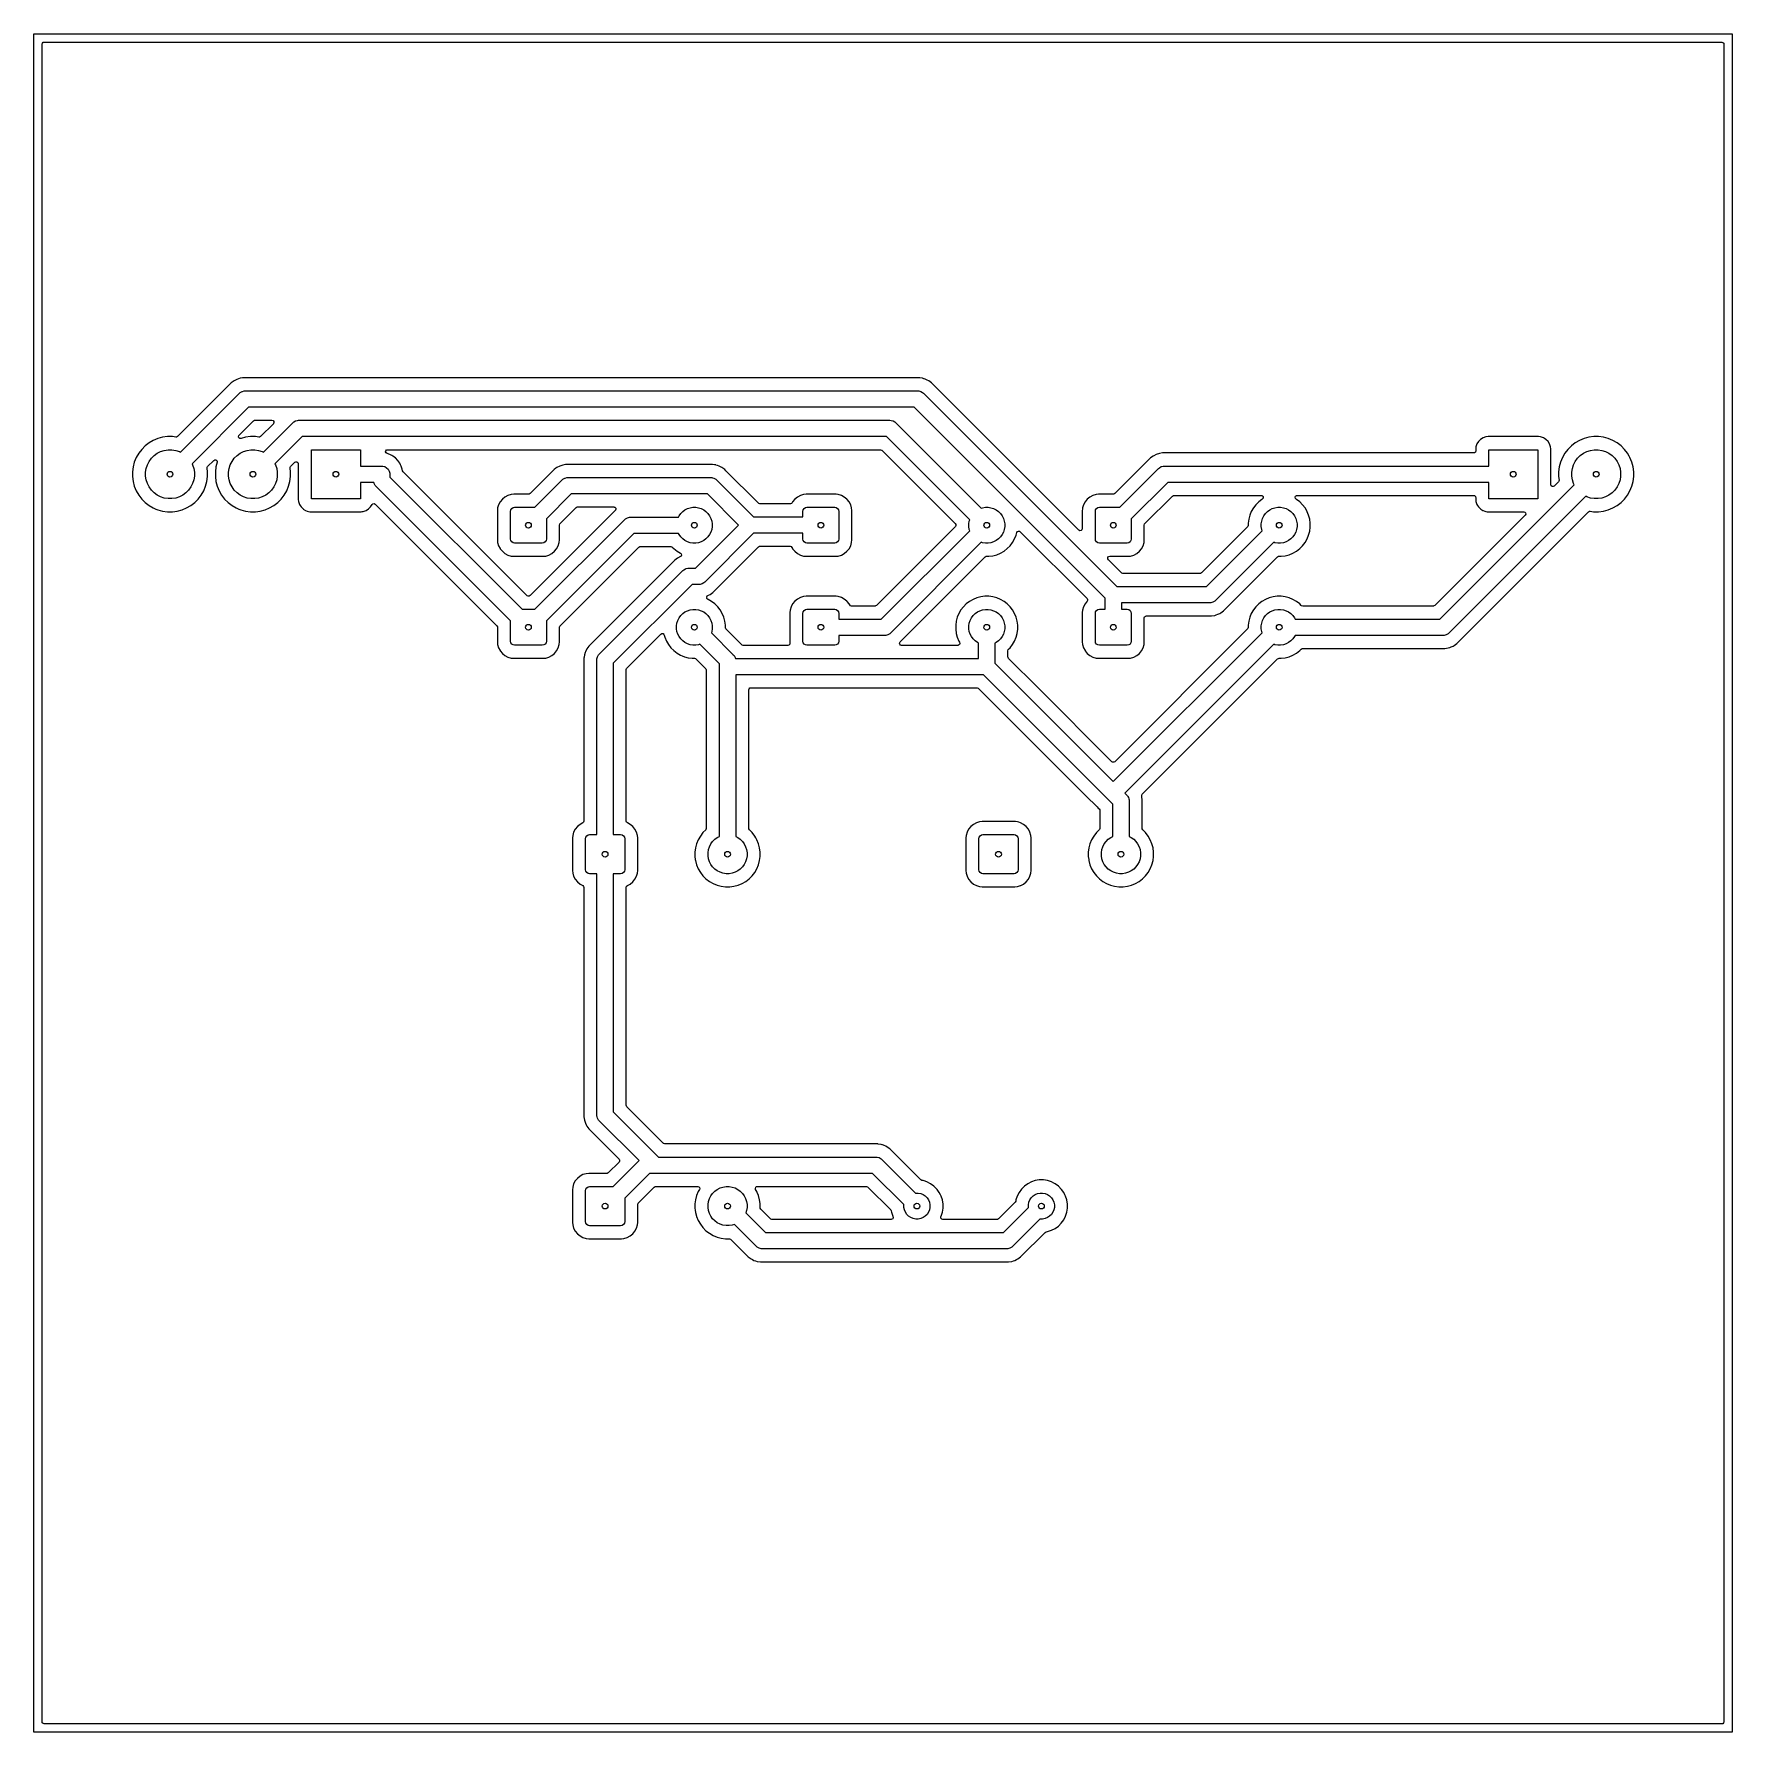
# Model space of a CAD drawing. Extents: x 20 to 124, y -124 to -20.
import ezdxf

# ---------------------------------------------------------------- set-up
doc = ezdxf.new("R2010")
doc.units = 0
doc.layers.add('BLACK', color=7, linetype='CONTINUOUS')
doc.layers.add('WHITE', color=7, linetype='CONTINUOUS')

msp = doc.modelspace()

# ---------------------------------------------------------------- linework, layer by layer
at = {"layer": 'BLACK', "linetype": 'CONTINUOUS'}
for p, q in [((20.5005, -20.6245), (20.520185, -20.557461)), ((20.5005, -46.811723), (20.5005, -20.6245)), ((20.520185, -20.557461), (20.572989, -20.511706)), ((20.572989, -20.511706), (20.6245, -20.5005)), ((20.6245, -20.5005), (123.3755, -20.5005)), ((123.3755, -20.5005), (123.442539, -20.520185)), ((123.442539, -20.520185), (123.488294, -20.572989)), ((123.488294, -20.572989), (123.4995, -20.6245)), ((123.4995, -20.6245), (123.4995, -123.3755)), ((31.941431, -41.511884), (28.798428, -44.654886)), ((32.086182, -41.367132), (31.941431, -41.511884)), ((32.086186, -41.367128), (32.086182, -41.367132)), ((32.251786, -41.246815), (32.086186, -41.367128)), ((32.434181, -41.153878), (32.251786, -41.246815)), ((32.434184, -41.153877), (32.434181, -41.153878)), ((32.628864, -41.090623), (32.434184, -41.153877)), ((32.763654, -41.069274), (32.628864, -41.090623)), ((32.831048, -41.0586), (32.763654, -41.069274)), ((74.226452, -41.0586), (32.831048, -41.0586)), ((74.254095, -41.062978), (74.226452, -41.0586)), ((74.428635, -41.090622), (74.254095, -41.062978)), ((74.502103, -41.114494), (74.428635, -41.090622)), ((74.525976, -41.122251), (74.502103, -41.114494)), ((74.576615, -41.138704), (74.525976, -41.122251)), ((74.623323, -41.153881), (74.576615, -41.138704)), ((74.714514, -41.200346), (74.623323, -41.153881)), ((74.805711, -41.246813), (74.714514, -41.200346)), ((74.971319, -41.367134), (74.805711, -41.246813)), ((74.971321, -41.367136), (74.971319, -41.367134)), ((83.992819, -50.388634), (74.971321, -41.367136)), ((28.973376, -45.612017), (32.579847, -42.005546)), ((32.579847, -42.005546), (32.629011, -41.96243)), ((32.629011, -41.96243), (32.629019, -41.962423)), ((32.629019, -41.962423), (32.742058, -41.89716)), ((32.742058, -41.89716), (32.768701, -41.89002)), ((32.768701, -41.89002), (32.868137, -41.863377)), ((32.868137, -41.863377), (32.868152, -41.863377)), ((32.868152, -41.863377), (32.9334, -41.8591)), ((32.9334, -41.8591), (74.1241, -41.8591)), ((74.1241, -41.8591), (74.189348, -41.863377)), ((74.189348, -41.863377), (74.189363, -41.863377)), ((74.189363, -41.863377), (74.315442, -41.89716)), ((74.315442, -41.89716), (74.428481, -41.962423)), ((74.428481, -41.962423), (74.428496, -41.962438)), ((74.428496, -41.962438), (74.477653, -42.005547)), ((74.477653, -42.005547), (86.312107, -53.84)), ((33.140507, -42.8591), (29.680482, -46.319123)), ((73.916994, -42.8591), (33.140507, -42.8591)), ((33.435765, -43.695919), (33.497088, -43.662434)), ((33.497088, -43.662434), (33.523446, -43.6596)), ((33.523446, -43.6596), (34.574353, -43.6596)), ((34.574353, -43.6596), (34.641392, -43.679285)), ((34.641392, -43.679285), (34.687147, -43.732089)), ((36.031334, -43.695919), (36.146437, -43.665077)), ((36.146437, -43.665077), (36.146452, -43.665077)), ((36.146452, -43.665077), (36.2117, -43.6608)), ((36.2117, -43.6608), (72.4283, -43.6608)), ((72.4283, -43.6608), (72.493548, -43.665077)), ((72.493548, -43.665077), (72.493563, -43.665077)), ((72.493563, -43.665077), (72.608666, -43.695919)), ((85.605, -54.547106), (73.916994, -42.8591)), ((27.880233, -44.701361), (27.588939, -44.779413)), ((28.179206, -44.662001), (27.880233, -44.701361)), ((28.179211, -44.662), (28.179206, -44.662001)), ((28.179217, -44.662), (28.179211, -44.662)), ((28.480783, -44.662), (28.179217, -44.662)), ((28.480788, -44.662), (28.480783, -44.662)), ((28.480793, -44.662001), (28.480788, -44.662)), ((28.694562, -44.690144), (28.480793, -44.662001)), ((28.737105, -44.688371), (28.694562, -44.690144)), ((28.798428, -44.654886), (28.737105, -44.688371)), ((32.528149, -44.670494), (32.539736, -44.601592)), ((32.555653, -44.734722), (32.528149, -44.670494)), ((32.539736, -44.601592), (32.563591, -44.568092)), ((32.563591, -44.568092), (33.435765, -43.695919)), ((32.960233, -44.701361), (32.683365, -44.775548)), ((33.259206, -44.662001), (32.960233, -44.701361)), ((33.259211, -44.662), (33.259206, -44.662001)), ((33.259217, -44.662), (33.259211, -44.662)), ((33.560783, -44.662), (33.259217, -44.662)), ((33.560788, -44.662), (33.560783, -44.662)), ((33.560793, -44.662001), (33.560788, -44.662)), ((33.774561, -44.690144), (33.560793, -44.662001)), ((33.817104, -44.688371), (33.774561, -44.690144)), ((33.878427, -44.654886), (33.817104, -44.688371)), ((34.662034, -43.871281), (33.878427, -44.654886)), ((34.053376, -45.612017), (35.858147, -43.807247)), ((34.668066, -43.864803), (34.662034, -43.871281)), ((34.697091, -43.801247), (34.668066, -43.864803)), ((34.687147, -43.732089), (34.697091, -43.801247)), ((36.418806, -44.6608), (34.760482, -46.319123)), ((35.858147, -43.807247), (35.90731, -43.764131)), ((35.90731, -43.764131), (35.907319, -43.764123)), ((35.907319, -43.764123), (36.020358, -43.69886)), ((36.020358, -43.69886), (36.031334, -43.695919)), ((72.221194, -44.6608), (36.418806, -44.6608)), ((77.311317, -49.750924), (72.221194, -44.6608)), ((72.608666, -43.695919), (72.619642, -43.69886)), ((72.619642, -43.69886), (72.732681, -43.764123)), ((72.732681, -43.764123), (72.732696, -43.764138)), ((72.732696, -43.764138), (72.781853, -43.807247)), ((72.781853, -43.807247), (78.018424, -49.043817)), ((108.920745, -44.677131), (108.750476, -44.736711)), ((108.92075, -44.67713), (108.920745, -44.677131)), ((109.055039, -44.662), (108.92075, -44.67713)), ((109.055046, -44.662), (109.055039, -44.662)), ((112.144954, -44.662), (109.055046, -44.662)), ((112.14496, -44.662), (112.144954, -44.662)), ((112.279249, -44.67713), (112.14496, -44.662)), ((112.279254, -44.677131), (112.279249, -44.67713)), ((112.449523, -44.736711), (112.279254, -44.677131)), ((115.230233, -44.701361), (114.938939, -44.779413)), ((115.529206, -44.662001), (115.230233, -44.701361)), ((115.529211, -44.662), (115.529206, -44.662001)), ((115.529217, -44.662), (115.529211, -44.662)), ((115.830783, -44.662), (115.529217, -44.662)), ((115.830788, -44.662), (115.830783, -44.662)), ((115.830793, -44.662001), (115.830788, -44.662)), ((116.129766, -44.701361), (115.830793, -44.662001)), ((116.42106, -44.779413), (116.129766, -44.701361)), ((26.413099, -45.681668), (26.262318, -45.942828)), ((26.596679, -45.442421), (26.413099, -45.681668)), ((26.596685, -45.442414), (26.596679, -45.442421)), ((26.809914, -45.229185), (26.596685, -45.442414)), ((26.809921, -45.229179), (26.809914, -45.229185)), ((27.049168, -45.045599), (26.809921, -45.229179)), ((27.310328, -44.894818), (27.049168, -45.045599)), ((27.310338, -44.894814), (27.310328, -44.894818)), ((27.588939, -44.779413), (27.310338, -44.894814)), ((27.355828, -45.821891), (27.546252, -45.68354)), ((27.546252, -45.68354), (27.755975, -45.576681)), ((27.755975, -45.576681), (27.979832, -45.503945)), ((27.979832, -45.503945), (28.212311, -45.467124)), ((28.212311, -45.467124), (28.447689, -45.467124)), ((28.447689, -45.467124), (28.680168, -45.503945)), ((28.680168, -45.503945), (28.904025, -45.576681)), ((28.904025, -45.576681), (28.973376, -45.612017)), ((32.435828, -45.821891), (32.626252, -45.68354)), ((32.613515, -44.773885), (32.555653, -44.734722)), ((32.683365, -44.775548), (32.613515, -44.773885)), ((32.626252, -45.68354), (32.835975, -45.576681)), ((32.835975, -45.576681), (33.059832, -45.503945)), ((33.059832, -45.503945), (33.292311, -45.467124)), ((33.292311, -45.467124), (33.527689, -45.467124)), ((33.527689, -45.467124), (33.760168, -45.503945)), ((33.760168, -45.503945), (33.984025, -45.576681)), ((33.984025, -45.576681), (34.053376, -45.612017)), ((36.99, -48.4625), (36.99, -45.4625)), ((36.99, -45.4625), (39.99, -45.4625)), ((39.99, -45.4625), (39.99, -46.4625)), ((41.539701, -45.599434), (41.551616, -45.530588)), ((41.566899, -45.663793), (41.539701, -45.599434)), ((41.551616, -45.530588), (41.59886, -45.479112)), ((41.624574, -45.703231), (41.566899, -45.663793)), ((41.59886, -45.479112), (41.662893, -45.4613)), ((41.790923, -45.757281), (41.624574, -45.703231)), ((41.662893, -45.4613), (71.838253, -45.4613)), ((41.916353, -45.821191), (41.790923, -45.757281)), ((71.838253, -45.4613), (71.905292, -45.480985)), ((71.905292, -45.480985), (71.925934, -45.497619)), ((71.925934, -45.497619), (76.418181, -49.989866)), ((88.730776, -45.757281), (88.59228, -45.827849)), ((88.925465, -45.694022), (88.730776, -45.757281)), ((89.116328, -45.663793), (88.925465, -45.694022)), ((89.127648, -45.662), (89.116328, -45.663793)), ((108.1755, -45.662), (89.127648, -45.662)), ((108.227011, -45.650794), (108.1755, -45.662)), ((108.279815, -45.605039), (108.227011, -45.650794)), ((108.2995, -45.538), (108.279815, -45.605039)), ((108.31463, -45.28325), (108.2995, -45.417539)), ((108.2995, -45.417539), (108.2995, -45.538)), ((108.314631, -45.283245), (108.31463, -45.28325)), ((108.374211, -45.112976), (108.314631, -45.283245)), ((108.470184, -44.960237), (108.374211, -45.112976)), ((108.597737, -44.832684), (108.470184, -44.960237)), ((108.750476, -44.736711), (108.597737, -44.832684)), ((109.1, -46.4625), (109.1, -45.4625)), ((109.1, -45.4625), (112.1, -45.4625)), ((112.1, -45.4625), (112.1, -48.4625)), ((112.511331, -44.775548), (112.449523, -44.736711)), ((112.602262, -44.832684), (112.511331, -44.775548)), ((112.729816, -44.960238), (112.602262, -44.832684)), ((112.825789, -45.112978), (112.729816, -44.960238)), ((112.885368, -45.283245), (112.825789, -45.112978)), ((112.885369, -45.28325), (112.885368, -45.283245)), ((112.900499, -45.417539), (112.885369, -45.28325)), ((112.9005, -45.417543), (112.900499, -45.417539)), ((112.9005, -47.603452), (112.9005, -45.417543)), ((113.763099, -45.681668), (113.612318, -45.942828)), ((113.946679, -45.442421), (113.763099, -45.681668)), ((113.946685, -45.442414), (113.946679, -45.442421)), ((114.159914, -45.229185), (113.946685, -45.442414)), ((114.159921, -45.229179), (114.159914, -45.229185)), ((114.399168, -45.045599), (114.159921, -45.229179)), ((114.660328, -44.894818), (114.399168, -45.045599)), ((114.660338, -44.894814), (114.660328, -44.894818)), ((114.938939, -44.779413), (114.660338, -44.894814)), ((114.705828, -45.821891), (114.896252, -45.68354)), ((114.896252, -45.68354), (115.105975, -45.576681)), ((115.105975, -45.576681), (115.329832, -45.503945)), ((115.329832, -45.503945), (115.562311, -45.467124)), ((115.562311, -45.467124), (115.797689, -45.467124)), ((115.797689, -45.467124), (116.030168, -45.503945)), ((116.030168, -45.503945), (116.254025, -45.576681)), ((116.254025, -45.576681), (116.463748, -45.68354)), ((116.699661, -44.894814), (116.42106, -44.779413)), ((116.463748, -45.68354), (116.654172, -45.821891)), ((116.699671, -44.894818), (116.699661, -44.894814)), ((116.960831, -45.045599), (116.699671, -44.894818)), ((117.200078, -45.229179), (116.960831, -45.045599)), ((117.200085, -45.229185), (117.200078, -45.229179)), ((117.413314, -45.442414), (117.200085, -45.229185)), ((117.41332, -45.442421), (117.413314, -45.442414)), ((117.5969, -45.681668), (117.41332, -45.442421)), ((117.694209, -45.850213), (117.5969, -45.681668)), ((26.068861, -46.512733), (26.029501, -46.811706)), ((26.146913, -46.221439), (26.068861, -46.512733)), ((26.262314, -45.942838), (26.146913, -46.221439)), ((26.262318, -45.942828), (26.262314, -45.942838)), ((26.834624, -46.844811), (26.871445, -46.612332)), ((26.871445, -46.612332), (26.944181, -46.388475)), ((26.944181, -46.388475), (27.05104, -46.178752)), ((27.05104, -46.178752), (27.189391, -45.988328)), ((27.189391, -45.988328), (27.355828, -45.821891)), ((29.680482, -46.319123), (29.715819, -46.388475)), ((29.715819, -46.388475), (29.788555, -46.612332)), ((29.788555, -46.612332), (29.825376, -46.844811)), ((30.602354, -46.597934), (30.613119, -46.528902)), ((30.6305, -46.811717), (30.602354, -46.597934)), ((30.613119, -46.528902), (30.637609, -46.494073)), ((30.637609, -46.494073), (31.015594, -46.116088)), ((31.015594, -46.116088), (31.076915, -46.082605)), ((31.076915, -46.082605), (31.146607, -46.087589)), ((31.148861, -46.512733), (31.109501, -46.811706)), ((31.146607, -46.087589), (31.20254, -46.129461)), ((31.223048, -46.235864), (31.148861, -46.512733)), ((31.20254, -46.129461), (31.226957, -46.194925)), ((31.226957, -46.194925), (31.223048, -46.235864)), ((31.914624, -46.844811), (31.951445, -46.612332)), ((31.951445, -46.612332), (32.024181, -46.388475)), ((32.024181, -46.388475), (32.13104, -46.178752)), ((32.13104, -46.178752), (32.269391, -45.988328)), ((32.269391, -45.988328), (32.435828, -45.821891)), ((34.760482, -46.319123), (34.795819, -46.388475)), ((34.795819, -46.388475), (34.868555, -46.612332)), ((34.868555, -46.612332), (34.905376, -46.844811)), ((35.682354, -46.597934), (35.693119, -46.528903)), ((35.7105, -46.811717), (35.682354, -46.597934)), ((35.693119, -46.528903), (35.717609, -46.494074)), ((35.717609, -46.494074), (35.97782, -46.233864)), ((35.97782, -46.233864), (36.039142, -46.20038)), ((36.039142, -46.20038), (36.108834, -46.205364)), ((36.108834, -46.205364), (36.164767, -46.247236)), ((36.164767, -46.247236), (36.189184, -46.3127)), ((36.189184, -46.3127), (36.1895, -46.321546)), ((36.1895, -46.321546), (36.1895, -48.50746)), ((39.99, -46.4625), (41.2917, -46.4625)), ((41.2917, -46.4625), (41.356963, -46.466778)), ((41.356963, -46.466778), (41.483042, -46.50056)), ((41.483042, -46.50056), (41.596081, -46.565823)), ((41.596081, -46.565823), (41.688377, -46.658119)), ((41.688377, -46.658119), (41.75364, -46.771158)), ((41.75364, -46.771158), (41.787422, -46.897237)), ((41.97331, -45.850213), (41.916353, -45.821191)), ((41.973312, -45.850214), (41.97331, -45.850213)), ((41.973313, -45.850215), (41.973312, -45.850214)), ((42.138913, -45.970528), (41.973313, -45.850215)), ((42.283671, -46.115286), (42.138913, -45.970528)), ((42.345494, -46.20038), (42.283671, -46.115286)), ((42.403987, -46.28089), (42.345494, -46.20038)), ((42.457047, -46.385026), (42.403987, -46.28089)), ((42.496918, -46.463276), (42.457047, -46.385026)), ((42.496918, -46.463278), (42.496918, -46.463276)), ((42.49692, -46.463281), (42.496918, -46.463278)), ((42.518242, -46.528903), (42.49692, -46.463281)), ((42.560177, -46.657965), (42.518242, -46.528903)), ((42.560177, -46.657966), (42.560177, -46.657965)), ((42.575615, -46.755438), (42.560177, -46.657966)), ((42.576922, -46.762399), (42.575615, -46.755438)), ((42.610407, -46.823722), (42.576922, -46.762399)), ((51.85728, -46.676034), (51.712531, -46.820784)), ((51.964773, -46.597937), (51.85728, -46.676034)), ((52.02289, -46.555713), (51.964773, -46.597937)), ((52.022893, -46.555711), (52.02289, -46.555713)), ((52.022895, -46.55571), (52.022893, -46.555711)), ((52.02293, -46.555691), (52.022895, -46.55571)), ((52.205281, -46.462778), (52.02293, -46.555691)), ((52.205287, -46.462776), (52.205281, -46.462778)), ((52.399955, -46.399526), (52.205287, -46.462776)), ((52.399962, -46.399524), (52.399955, -46.399526)), ((52.399966, -46.399523), (52.399962, -46.399524)), ((52.399968, -46.399522), (52.399966, -46.399523)), ((52.399983, -46.399519), (52.399968, -46.399522)), ((52.400025, -46.399513), (52.399983, -46.399519)), ((52.400063, -46.399507), (52.400025, -46.399513)), ((52.562805, -46.373731), (52.400063, -46.399507)), ((52.602148, -46.3675), (52.562805, -46.373731)), ((61.457773, -46.3675), (52.602148, -46.3675)), ((61.560125, -46.367498), (61.457773, -46.3675)), ((61.560132, -46.367498), (61.560125, -46.367498)), ((61.560157, -46.3675), (61.560132, -46.367498)), ((61.670804, -46.385025), (61.560157, -46.3675)), ((61.670806, -46.385025), (61.670804, -46.385025)), ((61.670807, -46.385026), (61.670806, -46.385025)), ((61.757391, -46.398738), (61.670807, -46.385026)), ((61.762327, -46.39952), (61.757391, -46.398738)), ((61.857619, -46.430483), (61.762327, -46.39952)), ((61.857622, -46.430484), (61.857619, -46.430483)), ((61.956194, -46.462509), (61.857622, -46.430484)), ((61.956214, -46.462515), (61.956194, -46.462509)), ((61.957001, -46.462771), (61.956214, -46.462515)), ((61.957018, -46.462779), (61.957001, -46.462771)), ((61.957019, -46.46278), (61.957018, -46.462779)), ((62.038364, -46.504227), (61.957019, -46.46278)), ((62.038367, -46.504227), (62.038364, -46.504227)), ((62.038367, -46.504228), (62.038367, -46.504227)), ((62.139291, -46.555648), (62.038367, -46.504228)), ((62.139292, -46.555649), (62.139291, -46.555648)), ((62.139423, -46.555715), (62.139292, -46.555649)), ((62.140017, -46.556154), (62.139423, -46.555715)), ((62.19635, -46.597082), (62.140017, -46.556154)), ((62.196361, -46.59709), (62.19635, -46.597082)), ((62.196367, -46.597094), (62.196361, -46.59709)), ((62.305002, -46.676019), (62.196367, -46.597094)), ((62.305011, -46.676028), (62.305002, -46.676019)), ((62.305019, -46.676034), (62.305011, -46.676028)), ((62.377254, -46.748269), (62.305019, -46.676034)), ((64.324885, -48.69582), (62.377254, -46.748269)), ((88.382782, -45.970532), (86.202632, -48.150681)), ((86.497893, -48.9875), (88.876446, -46.608947)), ((88.382786, -45.970528), (88.382782, -45.970532)), ((88.54049, -45.855952), (88.382786, -45.970528)), ((88.540491, -45.855952), (88.54049, -45.855951)), ((88.54049, -45.855951), (88.54049, -45.855952)), ((88.548389, -45.850214), (88.540491, -45.855952)), ((88.54839, -45.850213), (88.548389, -45.850214)), ((88.59228, -45.827849), (88.54839, -45.850213)), ((88.876446, -46.608947), (88.92561, -46.565831)), ((88.92561, -46.565831), (88.925619, -46.565823)), ((88.925619, -46.565823), (89.038658, -46.50056)), ((89.038658, -46.50056), (89.164737, -46.466777)), ((89.164737, -46.466777), (89.164752, -46.466777)), ((89.164752, -46.466777), (89.23, -46.4625)), ((89.23, -46.4625), (109.1, -46.4625)), ((113.418861, -46.512733), (113.379501, -46.811706)), ((113.496913, -46.221439), (113.418861, -46.512733)), ((113.612314, -45.942838), (113.496913, -46.221439)), ((113.612318, -45.942828), (113.612314, -45.942838)), ((114.184624, -46.844811), (114.221445, -46.612332)), ((114.221445, -46.612332), (114.294181, -46.388475)), ((114.294181, -46.388475), (114.40104, -46.178752)), ((114.40104, -46.178752), (114.539391, -45.988328)), ((114.539391, -45.988328), (114.705828, -45.821891)), ((116.654172, -45.821891), (116.820609, -45.988328)), ((116.820609, -45.988328), (116.95896, -46.178752)), ((116.95896, -46.178752), (117.065819, -46.388475)), ((117.065819, -46.388475), (117.138555, -46.612332)), ((117.138555, -46.612332), (117.175376, -46.844811)), ((117.747683, -45.942832), (117.694209, -45.850213)), ((117.863087, -46.221442), (117.747683, -45.942832)), ((117.941138, -46.512732), (117.863087, -46.221442)), ((117.9805, -46.811717), (117.941138, -46.512732)), ((20.5005, -123.3755), (20.5005, -46.811723)), ((26.029501, -46.811706), (26.0295, -46.811723)), ((26.0295, -46.811723), (26.0295, -47.113276)), ((26.0295, -47.113276), (26.029501, -47.113293)), ((26.029501, -47.113293), (26.068861, -47.412266)), ((26.068861, -47.412266), (26.146913, -47.70356)), ((26.146913, -47.70356), (26.262314, -47.982161)), ((26.834624, -47.080189), (26.834624, -46.844811)), ((26.871445, -47.312668), (26.834624, -47.080189)), ((26.944181, -47.536525), (26.871445, -47.312668)), ((27.05104, -47.746248), (26.944181, -47.536525)), ((27.189391, -47.936672), (27.05104, -47.746248)), ((29.60896, -47.746248), (29.470609, -47.936672)), ((29.715819, -47.536525), (29.60896, -47.746248)), ((29.788555, -47.312668), (29.715819, -47.536525)), ((29.825376, -47.080189), (29.788555, -47.312668)), ((29.825376, -46.844811), (29.825376, -47.080189)), ((30.397683, -47.982168), (30.513087, -47.703558)), ((30.513087, -47.703558), (30.591138, -47.412268)), ((30.591138, -47.412268), (30.6305, -47.113283)), ((30.6305, -47.113283), (30.6305, -46.811717)), ((31.109501, -46.811706), (31.1095, -46.811723)), ((31.1095, -46.811723), (31.1095, -47.113276)), ((31.1095, -47.113276), (31.109501, -47.113293)), ((31.109501, -47.113293), (31.148861, -47.412266)), ((31.148861, -47.412266), (31.226913, -47.70356)), ((31.226913, -47.70356), (31.342314, -47.982161)), ((31.914624, -47.080189), (31.914624, -46.844811)), ((31.951445, -47.312668), (31.914624, -47.080189)), ((32.024181, -47.536525), (31.951445, -47.312668)), ((32.13104, -47.746248), (32.024181, -47.536525)), ((32.269391, -47.936672), (32.13104, -47.746248)), ((34.68896, -47.746248), (34.550609, -47.936672)), ((34.795819, -47.536525), (34.68896, -47.746248)), ((34.868555, -47.312668), (34.795819, -47.536525)), ((34.905376, -47.080189), (34.868555, -47.312668)), ((34.905376, -46.844811), (34.905376, -47.080189)), ((35.477683, -47.982168), (35.593087, -47.703558)), ((35.593087, -47.703558), (35.671138, -47.412268)), ((35.671138, -47.412268), (35.7105, -47.113283)), ((35.7105, -47.113283), (35.7105, -46.811717)), ((40.810188, -47.4625), (39.99, -47.4625)), ((39.99, -47.4625), (39.99, -48.4625)), ((40.813982, -47.476658), (40.810188, -47.4625)), ((40.82976, -47.535542), (40.813982, -47.476658)), ((40.895023, -47.648581), (40.82976, -47.535542)), ((40.895038, -47.648596), (40.895023, -47.648581)), ((40.938147, -47.697753), (40.895038, -47.648596)), ((49.185, -55.944607), (40.938147, -47.697753)), ((41.787422, -46.897237), (41.7917, -46.9625)), ((41.7917, -46.9625), (41.7917, -47.137093)), ((41.7917, -47.137093), (49.892107, -55.2375)), ((50.187365, -54.400681), (42.610407, -46.823722)), ((51.712531, -46.820784), (50.382632, -48.150681)), ((50.677893, -48.9875), (52.350947, -47.314446)), ((52.350947, -47.314446), (52.400103, -47.271338)), ((52.400103, -47.271338), (52.400119, -47.271323)), ((52.400119, -47.271323), (52.513158, -47.20606)), ((52.513158, -47.20606), (52.539801, -47.19892)), ((52.539801, -47.19892), (52.639237, -47.172277)), ((52.639237, -47.172277), (52.639252, -47.172277)), ((52.639252, -47.172277), (52.7045, -47.168)), ((52.7045, -47.168), (61.4578, -47.168)), ((61.4578, -47.168), (61.523032, -47.172276)), ((61.523032, -47.172276), (61.523053, -47.172276)), ((61.523053, -47.172276), (61.523059, -47.172277)), ((61.523059, -47.172277), (61.523063, -47.172278)), ((61.523063, -47.172278), (61.565884, -47.183751)), ((61.565884, -47.183751), (61.649132, -47.206056)), ((61.649132, -47.206056), (61.649136, -47.206058)), ((61.649136, -47.206058), (61.649142, -47.20606)), ((61.649142, -47.20606), (61.726915, -47.250962)), ((61.726915, -47.250962), (61.762172, -47.271317)), ((61.762172, -47.271317), (61.762174, -47.271319)), ((61.762174, -47.271319), (61.762181, -47.271323)), ((61.762181, -47.271323), (61.762196, -47.271338)), ((61.762196, -47.271338), (61.811346, -47.314439)), ((61.811346, -47.314439), (64.073201, -49.5762)), ((89.437107, -47.4625), (87.204999, -49.694606)), ((109.1, -47.4625), (89.437107, -47.4625)), ((106.097894, -55.8375), (114.329517, -47.605876)), ((109.1, -48.4625), (109.1, -47.4625)), ((112.900816, -47.612298), (112.9005, -47.603452)), ((112.925233, -47.677763), (112.900816, -47.612298)), ((112.981167, -47.719634), (112.925233, -47.677763)), ((113.050858, -47.724618), (112.981167, -47.719634)), ((113.112181, -47.691133), (113.050858, -47.724618)), ((113.372386, -47.430927), (113.112181, -47.691133)), ((113.396878, -47.396096), (113.372386, -47.430927)), ((113.379501, -46.811706), (113.3795, -46.811723)), ((113.3795, -46.811723), (113.3795, -47.113276)), ((113.3795, -47.113276), (113.379501, -47.113293)), ((113.379501, -47.113293), (113.407644, -47.327061)), ((113.407644, -47.327061), (113.396878, -47.396096)), ((114.184624, -47.080189), (114.184624, -46.844811)), ((114.221445, -47.312668), (114.184624, -47.080189)), ((114.294181, -47.536525), (114.221445, -47.312668)), ((114.329517, -47.605876), (114.294181, -47.536525)), ((116.95896, -47.746248), (116.820609, -47.936672)), ((117.065819, -47.536525), (116.95896, -47.746248)), ((117.138555, -47.312668), (117.065819, -47.536525)), ((117.175376, -47.080189), (117.138555, -47.312668)), ((117.175376, -46.844811), (117.175376, -47.080189)), ((117.747683, -47.982168), (117.863087, -47.703558)), ((117.863087, -47.703558), (117.941138, -47.412268)), ((117.941138, -47.412268), (117.9805, -47.113283)), ((117.9805, -47.113283), (117.9805, -46.811717)), ((26.262314, -47.982161), (26.262318, -47.982171)), ((26.262318, -47.982171), (26.413099, -48.243331)), ((26.413099, -48.243331), (26.596679, -48.482578)), ((26.596679, -48.482578), (26.596685, -48.482585)), ((26.596685, -48.482585), (26.809914, -48.695814)), ((26.809914, -48.695814), (26.809921, -48.69582)), ((26.809921, -48.69582), (27.049168, -48.8794)), ((27.049168, -48.8794), (27.310328, -49.030181)), ((27.355828, -48.103109), (27.189391, -47.936672)), ((27.546252, -48.24146), (27.355828, -48.103109)), ((27.755975, -48.348319), (27.546252, -48.24146)), ((27.979832, -48.421055), (27.755975, -48.348319)), ((28.212311, -48.457876), (27.979832, -48.421055)), ((28.447689, -48.457876), (28.212311, -48.457876)), ((28.680168, -48.421055), (28.447689, -48.457876)), ((28.904025, -48.348319), (28.680168, -48.421055)), ((29.113748, -48.24146), (28.904025, -48.348319)), ((29.304172, -48.103109), (29.113748, -48.24146)), ((29.470609, -47.936672), (29.304172, -48.103109)), ((29.349668, -49.030183), (29.610832, -48.8794)), ((29.610832, -48.8794), (29.85008, -48.695819)), ((29.85008, -48.695819), (30.063319, -48.48258)), ((30.063319, -48.48258), (30.2469, -48.243332)), ((30.2469, -48.243332), (30.397683, -47.982168)), ((31.342314, -47.982161), (31.342318, -47.982171)), ((31.342318, -47.982171), (31.493099, -48.243331)), ((31.493099, -48.243331), (31.676679, -48.482578)), ((31.676679, -48.482578), (31.676685, -48.482585)), ((31.676685, -48.482585), (31.889914, -48.695814)), ((31.889914, -48.695814), (31.889921, -48.69582)), ((31.889921, -48.69582), (32.129168, -48.8794)), ((32.129168, -48.8794), (32.390328, -49.030181)), ((32.435828, -48.103109), (32.269391, -47.936672)), ((32.626252, -48.24146), (32.435828, -48.103109)), ((32.835975, -48.348319), (32.626252, -48.24146)), ((33.059832, -48.421055), (32.835975, -48.348319)), ((33.292311, -48.457876), (33.059832, -48.421055)), ((33.527689, -48.457876), (33.292311, -48.457876)), ((33.760168, -48.421055), (33.527689, -48.457876)), ((33.984025, -48.348319), (33.760168, -48.421055)), ((34.193748, -48.24146), (33.984025, -48.348319)), ((34.384172, -48.103109), (34.193748, -48.24146)), ((34.550609, -47.936672), (34.384172, -48.103109)), ((34.429668, -49.030183), (34.690832, -48.8794)), ((34.690832, -48.8794), (34.93008, -48.695819)), ((34.93008, -48.695819), (35.143319, -48.48258)), ((35.143319, -48.48258), (35.3269, -48.243332)), ((35.3269, -48.243332), (35.477683, -47.982168)), ((36.1895, -48.50746), (36.20463, -48.641749)), ((36.20463, -48.641749), (36.204631, -48.641754)), ((36.204631, -48.641754), (36.264211, -48.812023)), ((36.264211, -48.812023), (36.306547, -48.8794)), ((36.306547, -48.8794), (36.360184, -48.964762)), ((39.99, -48.4625), (36.99, -48.4625)), ((40.619816, -48.964762), (40.711994, -48.81806)), ((40.711994, -48.81806), (40.764328, -48.771771)), ((40.764328, -48.771771), (40.833381, -48.761122)), ((40.833381, -48.761122), (40.897229, -48.789498)), ((40.897229, -48.789498), (40.904668, -48.796353)), ((40.904668, -48.796353), (48.348181, -56.239865)), ((48.459769, -48.833542), (48.399699, -49.031566)), ((48.557317, -48.651045), (48.459769, -48.833542)), ((48.688589, -48.491089), (48.557317, -48.651045)), ((48.848545, -48.359817), (48.688589, -48.491089)), ((49.031042, -48.262269), (48.848545, -48.359817)), ((49.229067, -48.202199), (49.031042, -48.262269)), ((49.383395, -48.187), (49.229067, -48.202199)), ((50.294951, -48.187), (49.383395, -48.187)), ((50.321309, -48.184166), (50.294951, -48.187)), ((50.382632, -48.150681), (50.321309, -48.184166)), ((52.911607, -48.168), (51.384999, -49.694607)), ((61.250699, -48.168), (52.911607, -48.168)), ((63.158986, -50.076207), (61.250699, -48.168)), ((64.36845, -48.739383), (64.324885, -48.69582)), ((64.38909, -48.756015), (64.36845, -48.739383)), ((64.456129, -48.7757), (64.38909, -48.756015)), ((66.326365, -48.7757), (64.456129, -48.7757)), ((66.38676, -48.759998), (66.326365, -48.7757)), ((66.435721, -48.710155), (66.38676, -48.759998)), ((66.467315, -48.651049), (66.435721, -48.710155)), ((66.467317, -48.651045), (66.467315, -48.651049)), ((66.598589, -48.491089), (66.467317, -48.651045)), ((66.758545, -48.359817), (66.598589, -48.491089)), ((66.941042, -48.262269), (66.758545, -48.359817)), ((67.139067, -48.202199), (66.941042, -48.262269)), ((67.293395, -48.187), (67.139067, -48.202199)), ((69.096605, -48.187), (67.293395, -48.187)), ((69.096609, -48.187), (69.096605, -48.187)), ((69.140222, -48.191295), (69.096609, -48.187)), ((69.250935, -48.202199), (69.140222, -48.191295)), ((69.250935, -48.2022), (69.250933, -48.202199)), ((69.250933, -48.202199), (69.250935, -48.202199)), ((69.448955, -48.262268), (69.250935, -48.2022)), ((69.448956, -48.262268), (69.448955, -48.262268)), ((69.448957, -48.262269), (69.448956, -48.262268)), ((69.463084, -48.26982), (69.448957, -48.262269)), ((69.631451, -48.359815), (69.463084, -48.26982)), ((69.631452, -48.359816), (69.631451, -48.359815)), ((69.631454, -48.359817), (69.631452, -48.359816)), ((69.79141, -48.491089), (69.631454, -48.359817)), ((69.801924, -48.503901), (69.79141, -48.491089)), ((69.922685, -48.651049), (69.801924, -48.503901)), ((70.020232, -48.833545), (69.922685, -48.651049)), ((70.0803, -49.031565), (70.020232, -48.833545)), ((84.279769, -48.833542), (84.219699, -49.031566)), ((84.377317, -48.651045), (84.279769, -48.833542)), ((84.508589, -48.491089), (84.377317, -48.651045)), ((84.668545, -48.359817), (84.508589, -48.491089)), ((84.851042, -48.262269), (84.668545, -48.359817)), ((85.049067, -48.202199), (84.851042, -48.262269)), ((85.203395, -48.187), (85.049067, -48.202199)), ((86.114951, -48.187), (85.203395, -48.187)), ((86.141309, -48.184166), (86.114951, -48.187)), ((86.202632, -48.150681), (86.141309, -48.184166)), ((88.041813, -49.98987), (89.732366, -48.299319)), ((89.732366, -48.299319), (89.793689, -48.265834)), ((89.793689, -48.265834), (89.820047, -48.263)), ((89.820047, -48.263), (95.161351, -48.263)), ((94.83306, -48.831725), (94.6814, -49.029373)), ((94.833066, -48.831718), (94.83306, -48.831725)), ((95.009218, -48.655566), (94.833066, -48.831718)), ((95.009225, -48.65556), (95.009218, -48.655566)), ((95.206873, -48.5039), (95.009225, -48.65556)), ((95.161351, -48.263), (95.164281, -48.26386)), ((95.164281, -48.26386), (95.167251, -48.26314)), ((95.167251, -48.26314), (95.197603, -48.273644)), ((95.197603, -48.273644), (95.22839, -48.282685)), ((95.223351, -48.494387), (95.206873, -48.5039)), ((95.251094, -48.47257), (95.223351, -48.494387)), ((95.22839, -48.282685), (95.230389, -48.284992)), ((95.230389, -48.284992), (95.233278, -48.285992)), ((95.233278, -48.285992), (95.253134, -48.311241)), ((95.252071, -48.470673), (95.251094, -48.47257)), ((95.255064, -48.468203), (95.252071, -48.470673)), ((95.253134, -48.311241), (95.274145, -48.335489)), ((95.268401, -48.438997), (95.255064, -48.468203)), ((95.28311, -48.410467), (95.268401, -48.438997)), ((95.274145, -48.335489), (95.274579, -48.338511)), ((95.274579, -48.338511), (95.276469, -48.340914)), ((95.276469, -48.340914), (95.27952, -48.372876)), ((95.27952, -48.372876), (95.284089, -48.404647)), ((95.284089, -48.404647), (95.282819, -48.407426)), ((95.282819, -48.407426), (95.28311, -48.410467)), ((97.24521, -48.375213), (97.271179, -48.310348)), ((97.258433, -48.44382), (97.24521, -48.375213)), ((97.306649, -48.494387), (97.258433, -48.44382)), ((97.271179, -48.310348), (97.328093, -48.26982)), ((97.323126, -48.5039), (97.306649, -48.494387)), ((97.520774, -48.65556), (97.323126, -48.5039)), ((97.328093, -48.26982), (97.368649, -48.263)), ((97.368649, -48.263), (108.1755, -48.263)), ((97.520781, -48.655566), (97.520774, -48.65556)), ((97.696933, -48.831718), (97.520781, -48.655566)), ((97.696939, -48.831725), (97.696933, -48.831718)), ((97.848599, -49.029373), (97.696939, -48.831725)), ((115.036623, -48.312982), (106.658553, -56.691053)), ((108.1755, -48.263), (108.184185, -48.26555)), ((108.184185, -48.26555), (108.193147, -48.264262)), ((108.193147, -48.264262), (108.217187, -48.27524)), ((108.217187, -48.27524), (108.242539, -48.282685)), ((108.242539, -48.282685), (108.248466, -48.289525)), ((108.248466, -48.289525), (108.256703, -48.293287)), ((108.256703, -48.293287), (108.270992, -48.315521)), ((108.270992, -48.315521), (108.288294, -48.335489)), ((108.288294, -48.335489), (108.290581, -48.346003)), ((108.290581, -48.346003), (108.294477, -48.352065)), ((108.294477, -48.352065), (108.2995, -48.387)), ((108.2995, -48.387), (108.2995, -48.50746)), ((108.2995, -48.50746), (108.31463, -48.641749)), ((108.31463, -48.641749), (108.314631, -48.641754)), ((108.314631, -48.641754), (108.374211, -48.812023)), ((108.374211, -48.812023), (108.416547, -48.8794)), ((108.416547, -48.8794), (108.470184, -48.964762)), ((112.1, -48.4625), (109.1, -48.4625)), ((115.105975, -48.348319), (115.036623, -48.312982)), ((115.329832, -48.421055), (115.105975, -48.348319)), ((115.562311, -48.457876), (115.329832, -48.421055)), ((115.797689, -48.457876), (115.562311, -48.457876)), ((116.030168, -48.421055), (115.797689, -48.457876)), ((116.254025, -48.348319), (116.030168, -48.421055)), ((116.463748, -48.24146), (116.254025, -48.348319)), ((116.654172, -48.103109), (116.463748, -48.24146)), ((116.820609, -47.936672), (116.654172, -48.103109)), ((116.699668, -49.030183), (116.960832, -48.8794)), ((116.960832, -48.8794), (117.20008, -48.695819)), ((117.20008, -48.695819), (117.413319, -48.48258)), ((117.413319, -48.48258), (117.5969, -48.243332)), ((117.5969, -48.243332), (117.747683, -47.982168)), ((27.310328, -49.030181), (27.310329, -49.030181)), ((27.310329, -49.030181), (27.310332, -49.030183)), ((27.310332, -49.030183), (27.471194, -49.096814)), ((27.471194, -49.096814), (27.588939, -49.145586)), ((27.588939, -49.145586), (27.58894, -49.145586)), ((27.58894, -49.145586), (27.588942, -49.145587)), ((27.588942, -49.145587), (27.880232, -49.223638)), ((27.880232, -49.223638), (28.179217, -49.263)), ((28.179217, -49.263), (28.179224, -49.263)), ((28.179224, -49.263), (28.480776, -49.263)), ((28.480776, -49.263), (28.480783, -49.263)), ((28.480783, -49.263), (28.779768, -49.223638)), ((28.779768, -49.223638), (29.071058, -49.145587)), ((29.071058, -49.145587), (29.349668, -49.030183)), ((32.390328, -49.030181), (32.390329, -49.030181)), ((32.390329, -49.030181), (32.390332, -49.030183)), ((32.390332, -49.030183), (32.551194, -49.096814)), ((32.551194, -49.096814), (32.668939, -49.145586)), ((32.668939, -49.145586), (32.66894, -49.145586)), ((32.66894, -49.145586), (32.668942, -49.145587)), ((32.668942, -49.145587), (32.960232, -49.223638)), ((32.960232, -49.223638), (33.259217, -49.263)), ((33.259217, -49.263), (33.259224, -49.263)), ((33.259224, -49.263), (33.560776, -49.263)), ((33.560776, -49.263), (33.560783, -49.263)), ((33.560783, -49.263), (33.859768, -49.223638)), ((33.859768, -49.223638), (34.151058, -49.145587)), ((34.151058, -49.145587), (34.429668, -49.030183)), ((36.360184, -48.964762), (36.487738, -49.092316)), ((36.487738, -49.092316), (36.494897, -49.096814)), ((36.494897, -49.096814), (36.636661, -49.185891)), ((36.636661, -49.185891), (36.640478, -49.188289)), ((36.640478, -49.188289), (36.7415, -49.223638)), ((36.7415, -49.223638), (36.810745, -49.247868)), ((36.810745, -49.247868), (36.81075, -49.247869)), ((36.81075, -49.247869), (36.901246, -49.258065)), ((36.901246, -49.258065), (36.94504, -49.262999)), ((36.94504, -49.262999), (36.945043, -49.263)), ((36.945043, -49.263), (36.945046, -49.263)), ((36.945046, -49.263), (40.034957, -49.263)), ((40.034957, -49.263), (40.034958, -49.262999)), ((40.034958, -49.262999), (40.102104, -49.255434)), ((40.102104, -49.255434), (40.169249, -49.247869)), ((40.169249, -49.247869), (40.169252, -49.247868)), ((40.169252, -49.247868), (40.169255, -49.247868)), ((40.169255, -49.247868), (40.339522, -49.188289)), ((40.339522, -49.188289), (40.492262, -49.092316)), ((40.492262, -49.092316), (40.619816, -48.964762)), ((48.385063, -49.180181), (48.3845, -49.185894)), ((48.3845, -49.185894), (48.3845, -50.989104)), ((48.393273, -49.096814), (48.385063, -49.180181)), ((48.399699, -49.031566), (48.393273, -49.096814)), ((49.185, -49.237499), (49.20403, -49.141829)), ((49.185001, -50.9375), (49.185, -49.237499)), ((49.20403, -49.141829), (49.258223, -49.060723)), ((49.258223, -49.060723), (49.339329, -49.00653)), ((49.339329, -49.00653), (49.435, -48.987501)), ((49.435, -48.987501), (50.677893, -48.9875)), ((55.543031, -49.240284), (50.382633, -54.400681)), ((50.677893, -55.2375), (56.181447, -49.733946)), ((51.384999, -49.694607), (51.385, -50.937501)), ((52.221813, -49.98987), (53.206865, -49.004819)), ((53.206865, -49.004819), (53.268188, -48.971334)), ((53.268188, -48.971334), (53.294546, -48.9685)), ((53.294546, -48.9685), (55.515453, -48.9685)), ((55.515453, -48.9685), (55.536698, -48.974738)), ((55.536698, -48.974738), (55.558787, -48.976318)), ((55.603134, -49.180181), (55.543031, -49.240284)), ((55.558787, -48.976318), (55.56957, -48.98439)), ((55.56957, -48.98439), (55.582492, -48.988185)), ((55.582492, -48.988185), (55.596991, -49.004918)), ((55.596991, -49.004918), (55.61472, -49.01819)), ((55.609166, -49.173703), (55.603134, -49.180181)), ((55.611016, -49.169652), (55.609166, -49.173703)), ((55.624285, -49.151927), (55.611016, -49.169652)), ((55.61472, -49.01819), (55.619427, -49.03081)), ((55.619427, -49.03081), (55.628247, -49.040989)), ((55.628991, -49.13029), (55.624285, -49.151927)), ((55.628247, -49.040989), (55.631398, -49.062906)), ((55.638191, -49.110147), (55.628991, -49.13029)), ((55.631398, -49.062906), (55.639137, -49.083654)), ((55.639137, -49.083654), (55.636274, -49.096814)), ((55.636274, -49.096814), (55.638191, -49.110147)), ((56.181447, -49.733946), (56.230603, -49.690838)), ((56.230603, -49.690838), (56.230619, -49.690823)), ((56.230619, -49.690823), (56.343658, -49.62556)), ((56.343658, -49.62556), (56.469737, -49.591777)), ((56.469737, -49.591777), (56.469752, -49.591777)), ((56.469752, -49.591777), (56.535, -49.5875)), ((56.535, -49.5875), (59.46901, -49.5875)), ((59.46901, -49.5875), (59.507096, -49.512752)), ((59.507096, -49.512752), (59.608553, -49.373107)), ((59.608553, -49.373107), (59.730607, -49.251053)), ((59.730607, -49.251053), (59.870252, -49.149596)), ((59.870252, -49.149596), (60.024048, -49.071233)), ((60.024048, -49.071233), (60.18821, -49.017893)), ((60.18821, -49.017893), (60.358695, -48.990891)), ((60.358695, -48.990891), (60.531305, -48.990891)), ((60.531305, -48.990891), (60.70179, -49.017893)), ((60.70179, -49.017893), (60.865952, -49.071233)), ((60.865952, -49.071233), (61.019748, -49.149596)), ((61.019748, -49.149596), (61.159393, -49.251053)), ((61.159393, -49.251053), (61.281447, -49.373107)), ((61.281447, -49.373107), (61.382904, -49.512752)), ((61.382904, -49.512752), (61.461267, -49.666548)), ((61.461267, -49.666548), (61.514607, -49.83071)), ((61.514607, -49.83071), (61.541609, -50.001195)), ((64.073201, -49.5762), (67.095, -49.5762)), ((67.095, -49.237499), (67.11403, -49.141829)), ((67.095, -49.5762), (67.095, -49.237499)), ((67.11403, -49.141829), (67.168223, -49.060723)), ((67.168223, -49.060723), (67.249329, -49.00653)), ((67.249329, -49.00653), (67.345, -48.987501)), ((67.345, -48.987501), (69.045001, -48.9875)), ((69.045001, -48.9875), (69.140671, -49.00653)), ((69.140671, -49.00653), (69.221777, -49.060723)), ((69.221777, -49.060723), (69.27597, -49.141829)), ((69.27597, -49.141829), (69.294999, -49.2375)), ((69.294999, -49.2375), (69.295, -50.937501)), ((70.095499, -49.185892), (70.0803, -49.031565)), ((70.0955, -50.989109), (70.095499, -49.185892)), ((77.258391, -50.001195), (77.285393, -49.83071)), ((77.285393, -49.83071), (77.311317, -49.750924)), ((78.018424, -49.043817), (78.09821, -49.017893)), ((78.09821, -49.017893), (78.268695, -48.990891)), ((78.268695, -48.990891), (78.441305, -48.990891)), ((78.441305, -48.990891), (78.61179, -49.017893)), ((78.61179, -49.017893), (78.775952, -49.071233)), ((78.775952, -49.071233), (78.929748, -49.149596)), ((78.929748, -49.149596), (79.069393, -49.251053)), ((79.069393, -49.251053), (79.191447, -49.373107)), ((79.191447, -49.373107), (79.292904, -49.512752)), ((79.292904, -49.512752), (79.371267, -49.666548)), ((79.371267, -49.666548), (79.424607, -49.83071)), ((79.424607, -49.83071), (79.451609, -50.001195)), ((84.205063, -49.180181), (84.2045, -49.185894)), ((84.2045, -49.185894), (84.2045, -50.300953)), ((84.213273, -49.096814), (84.205063, -49.180181)), ((84.219699, -49.031566), (84.213273, -49.096814)), ((85.005, -49.237499), (85.02403, -49.141829)), ((85.005001, -50.9375), (85.005, -49.237499)), ((85.02403, -49.141829), (85.078223, -49.060723)), ((85.078223, -49.060723), (85.159329, -49.00653)), ((85.159329, -49.00653), (85.255, -48.987501)), ((85.255, -48.987501), (86.497893, -48.9875)), ((87.204999, -49.694606), (87.205, -50.937501)), ((94.397017, -49.715938), (94.364501, -49.962924)), ((94.461498, -49.475292), (94.397017, -49.715938)), ((94.55683, -49.245138), (94.461498, -49.475292)), ((94.556837, -49.245123), (94.55683, -49.245138)), ((94.6814, -49.029373), (94.556837, -49.245123)), ((95.168391, -50.001195), (95.195393, -49.83071)), ((95.195393, -49.83071), (95.248733, -49.666548)), ((95.248733, -49.666548), (95.327096, -49.512752)), ((95.327096, -49.512752), (95.428553, -49.373107)), ((95.428553, -49.373107), (95.550607, -49.251053)), ((95.550607, -49.251053), (95.690252, -49.149596)), ((95.690252, -49.149596), (95.844048, -49.071233)), ((95.844048, -49.071233), (96.00821, -49.017893)), ((96.00821, -49.017893), (96.178695, -48.990891)), ((96.178695, -48.990891), (96.351305, -48.990891)), ((96.351305, -48.990891), (96.52179, -49.017893)), ((96.52179, -49.017893), (96.685952, -49.071233)), ((96.685952, -49.071233), (96.839748, -49.149596)), ((96.839748, -49.149596), (96.979393, -49.251053)), ((96.979393, -49.251053), (97.101447, -49.373107)), ((97.101447, -49.373107), (97.202904, -49.512752)), ((97.202904, -49.512752), (97.281267, -49.666548)), ((97.281267, -49.666548), (97.334607, -49.83071)), ((97.334607, -49.83071), (97.361609, -50.001195)), ((97.973162, -49.245123), (97.848599, -49.029373)), ((97.973169, -49.245138), (97.973162, -49.245123)), ((97.983513, -49.270112), (97.973169, -49.245138)), ((98.068502, -49.475293), (97.983513, -49.270112)), ((98.132982, -49.715935), (98.068502, -49.475293)), ((98.1655, -49.962935), (98.132982, -49.715935)), ((111.328634, -49.474681), (105.802634, -55.000681)), ((107.152219, -57.329466), (115.211573, -49.27011)), ((108.470184, -48.964762), (108.597738, -49.092316)), ((108.597738, -49.092316), (108.604897, -49.096814)), ((108.604897, -49.096814), (108.746661, -49.185891)), ((108.746661, -49.185891), (108.750478, -49.188289)), ((108.750478, -49.188289), (108.8515, -49.223638)), ((108.8515, -49.223638), (108.920745, -49.247868)), ((108.920745, -49.247868), (108.92075, -49.247869)), ((108.92075, -49.247869), (109.011246, -49.258065)), ((109.011246, -49.258065), (109.05504, -49.262999)), ((109.05504, -49.262999), (109.055043, -49.263)), ((109.055043, -49.263), (109.055046, -49.263)), ((109.055046, -49.263), (111.240953, -49.263)), ((111.240953, -49.263), (111.307992, -49.282685)), ((111.307992, -49.282685), (111.353747, -49.335489)), ((111.334666, -49.468203), (111.328634, -49.474681)), ((111.363691, -49.404647), (111.334666, -49.468203)), ((111.353747, -49.335489), (111.363691, -49.404647)), ((115.211573, -49.27011), (115.272894, -49.236627)), ((115.272894, -49.236627), (115.315433, -49.234854)), ((115.315433, -49.234854), (115.516813, -49.261366)), ((115.516813, -49.261366), (115.529201, -49.262998)), ((115.529201, -49.262998), (115.529217, -49.263)), ((115.529217, -49.263), (115.529224, -49.263)), ((115.529224, -49.263), (115.830776, -49.263)), ((115.830776, -49.263), (115.830783, -49.263)), ((115.830783, -49.263), (116.129768, -49.223638)), ((116.129768, -49.223638), (116.421058, -49.145587)), ((116.421058, -49.145587), (116.699668, -49.030183)), ((49.20403, -51.033171), (49.185001, -50.9375)), ((51.385, -50.937501), (51.36597, -51.033171)), ((56.742107, -50.5875), (51.384999, -55.944606)), ((52.185499, -50.077545), (52.205183, -50.010507)), ((52.1855, -50.989109), (52.185499, -50.077545)), ((52.205183, -50.010507), (52.221813, -49.98987)), ((59.46901, -50.5875), (56.742107, -50.5875)), ((59.507096, -50.662248), (59.46901, -50.5875)), ((59.608553, -50.801893), (59.507096, -50.662248)), ((59.730607, -50.923947), (59.608553, -50.801893)), ((59.870252, -51.025404), (59.730607, -50.923947)), ((60.522694, -52.7125), (63.158986, -50.076207)), ((61.159393, -50.923947), (61.019748, -51.025404)), ((64.073206, -50.5762), (61.083353, -53.566053)), ((61.281447, -50.801893), (61.159393, -50.923947)), ((61.382904, -50.662248), (61.281447, -50.801893)), ((61.461267, -50.508452), (61.382904, -50.662248)), ((61.514607, -50.34429), (61.461267, -50.508452)), ((61.541609, -50.173805), (61.514607, -50.34429)), ((61.541609, -50.001195), (61.541609, -50.173805)), ((67.095001, -50.5762), (64.073206, -50.5762)), ((67.095001, -50.9375), (67.095001, -50.5762)), ((67.11403, -51.033171), (67.095001, -50.9375)), ((69.295, -50.937501), (69.27597, -51.033171)), ((76.418181, -50.185134), (71.602634, -55.000681)), ((71.897894, -55.8375), (77.311317, -50.424075)), ((76.418181, -49.989866), (76.451666, -50.051189)), ((76.434815, -50.164492), (76.418181, -50.185134)), ((76.4545, -50.097453), (76.434815, -50.164492)), ((76.451666, -50.051189), (76.4545, -50.077547)), ((76.4545, -50.077547), (76.4545, -50.097453)), ((77.258391, -50.173805), (77.258391, -50.001195)), ((77.285393, -50.34429), (77.258391, -50.173805)), ((77.311317, -50.424075), (77.285393, -50.34429)), ((79.069393, -50.923947), (78.929748, -51.025404)), ((79.191447, -50.801893), (79.069393, -50.923947)), ((79.292904, -50.662248), (79.191447, -50.801893)), ((79.371267, -50.508452), (79.292904, -50.662248)), ((79.424607, -50.34429), (79.371267, -50.508452)), ((79.451609, -50.173805), (79.424607, -50.34429)), ((79.451609, -50.001195), (79.451609, -50.173805)), ((79.938599, -51.145627), (80.063164, -50.929873)), ((80.063164, -50.929873), (80.158502, -50.699707)), ((80.158502, -50.699707), (80.201608, -50.53883)), ((80.201608, -50.53883), (80.23797, -50.479175)), ((80.23797, -50.479175), (80.300817, -50.448645)), ((80.300817, -50.448645), (80.370193, -50.456939)), ((80.370193, -50.456939), (80.409062, -50.483247)), ((80.409062, -50.483247), (84.500481, -54.574666)), ((83.999297, -50.394666), (83.992819, -50.388634)), ((84.062853, -50.423691), (83.999297, -50.394666)), ((84.132011, -50.413747), (84.062853, -50.423691)), ((84.184815, -50.367992), (84.132011, -50.413747)), ((84.2045, -50.300953), (84.184815, -50.367992)), ((85.02403, -51.033171), (85.005001, -50.9375)), ((87.205, -50.937501), (87.18597, -51.033171)), ((88.005499, -50.077545), (88.025183, -50.010507)), ((88.0055, -50.989109), (88.005499, -50.077545)), ((88.025183, -50.010507), (88.041813, -49.98987)), ((94.328181, -50.185134), (91.510134, -53.003181)), ((91.805394, -53.84), (95.221317, -50.424075)), ((94.344815, -50.164492), (94.328181, -50.185134)), ((94.3645, -50.097453), (94.344815, -50.164492)), ((94.364501, -49.962924), (94.3645, -49.962941)), ((94.3645, -49.962941), (94.3645, -50.097453)), ((95.168391, -50.173805), (95.168391, -50.001195)), ((95.195393, -50.34429), (95.168391, -50.173805)), ((95.221317, -50.424075), (95.195393, -50.34429)), ((96.979393, -50.923947), (96.839748, -51.025404)), ((97.101447, -50.801893), (96.979393, -50.923947)), ((97.202904, -50.662248), (97.101447, -50.801893)), ((97.281267, -50.508452), (97.202904, -50.662248)), ((97.334607, -50.34429), (97.281267, -50.508452)), ((97.361609, -50.173805), (97.334607, -50.34429)), ((97.361609, -50.001195), (97.361609, -50.173805)), ((97.848599, -51.145627), (97.973164, -50.929873)), ((97.973164, -50.929873), (98.068502, -50.699707)), ((98.068502, -50.699707), (98.132982, -50.459065)), ((98.132982, -50.459065), (98.1655, -50.212065)), ((98.1655, -50.212065), (98.1655, -49.962935)), ((48.3845, -50.989104), (48.399699, -51.143432)), ((48.399699, -51.143432), (48.3997, -51.143435)), ((48.3997, -51.143435), (48.459768, -51.341455)), ((48.459768, -51.341455), (48.554903, -51.519439)), ((48.554903, -51.519439), (48.557317, -51.523954)), ((48.557317, -51.523954), (48.688589, -51.68391)), ((48.688589, -51.68391), (48.848545, -51.815182)), ((48.848545, -51.815182), (48.848549, -51.815185)), ((48.848549, -51.815185), (49.031045, -51.912732)), ((49.031045, -51.912732), (49.229065, -51.9728)), ((49.258223, -51.114277), (49.20403, -51.033171)), ((49.229065, -51.9728), (49.229064, -51.9728)), ((49.229064, -51.9728), (49.239968, -51.973873)), ((49.239968, -51.973873), (49.383391, -51.988)), ((49.339329, -51.16847), (49.258223, -51.114277)), ((49.434999, -51.1875), (49.339329, -51.16847)), ((49.383391, -51.988), (51.186608, -51.987999)), ((51.135, -51.187499), (49.434999, -51.1875)), ((51.230671, -51.16847), (51.135, -51.187499)), ((51.186608, -51.987999), (51.340935, -51.9728)), ((51.311777, -51.114277), (51.230671, -51.16847)), ((51.36597, -51.033171), (51.311777, -51.114277)), ((51.340935, -51.9728), (51.538955, -51.912732)), ((51.538955, -51.912732), (51.721451, -51.815185)), ((51.721451, -51.815185), (51.88141, -51.68391)), ((51.88141, -51.68391), (52.012685, -51.523951)), ((52.012685, -51.523951), (52.110232, -51.341455)), ((52.110232, -51.341455), (52.1703, -51.143435)), ((52.1703, -51.143435), (52.1855, -50.989109)), ((52.221813, -56.23987), (57.037365, -51.424319)), ((57.037365, -51.424319), (57.098688, -51.390834)), ((57.098688, -51.390834), (57.125046, -51.388)), ((57.125046, -51.388), (59.006424, -51.388)), ((59.006424, -51.388), (59.073463, -51.407685)), ((59.073463, -51.407685), (59.0941, -51.424314)), ((59.0941, -51.424314), (59.189219, -51.519433)), ((59.189219, -51.519433), (59.189226, -51.51944)), ((59.189226, -51.51944), (59.386873, -51.671099)), ((59.386873, -51.671099), (59.599851, -51.794061)), ((59.635322, -51.978099), (59.594147, -52.011932)), ((59.599851, -51.794061), (59.648066, -51.844627)), ((59.66129, -51.913234), (59.635322, -51.978099)), ((59.648066, -51.844627), (59.66129, -51.913234)), ((60.024048, -51.103767), (59.870252, -51.025404)), ((60.18821, -51.157107), (60.024048, -51.103767)), ((60.358695, -51.184109), (60.18821, -51.157107)), ((60.531305, -51.184109), (60.358695, -51.184109)), ((60.70179, -51.157107), (60.531305, -51.184109)), ((60.865952, -51.103767), (60.70179, -51.157107)), ((61.019748, -51.025404), (60.865952, -51.103767)), ((61.577019, -54.204466), (64.368466, -51.413019)), ((64.368466, -51.413019), (64.429789, -51.379534)), ((64.429789, -51.379534), (64.456147, -51.3767)), ((64.456147, -51.3767), (66.314285, -51.3767)), ((66.314285, -51.3767), (66.381324, -51.396385)), ((66.381324, -51.396385), (66.423641, -51.442244)), ((66.423641, -51.442244), (66.464904, -51.51944)), ((66.464904, -51.51944), (66.467317, -51.523954)), ((66.467317, -51.523954), (66.598589, -51.68391)), ((66.598589, -51.68391), (66.758545, -51.815182)), ((66.758545, -51.815182), (66.758549, -51.815185)), ((66.758549, -51.815185), (66.941045, -51.912732)), ((66.941045, -51.912732), (67.139065, -51.9728)), ((67.168223, -51.114277), (67.11403, -51.033171)), ((67.139065, -51.9728), (67.139064, -51.9728)), ((67.139064, -51.9728), (67.149968, -51.973873)), ((67.149968, -51.973873), (67.293391, -51.988)), ((67.249329, -51.16847), (67.168223, -51.114277)), ((67.344999, -51.1875), (67.249329, -51.16847)), ((67.293391, -51.988), (69.096608, -51.987999)), ((69.045, -51.187499), (67.344999, -51.1875)), ((69.140671, -51.16847), (69.045, -51.187499)), ((69.096608, -51.987999), (69.250935, -51.9728)), ((69.221777, -51.114277), (69.140671, -51.16847)), ((69.27597, -51.033171), (69.221777, -51.114277)), ((69.250935, -51.9728), (69.448955, -51.912732)), ((69.448955, -51.912732), (69.631451, -51.815185)), ((69.631451, -51.815185), (69.79141, -51.68391)), ((69.79141, -51.68391), (69.922685, -51.523951)), ((69.922685, -51.523951), (70.020232, -51.341455)), ((70.020232, -51.341455), (70.0803, -51.143435)), ((70.0803, -51.143435), (70.0955, -50.989109)), ((78.018424, -51.131182), (72.458553, -56.691053)), ((78.09821, -51.157107), (78.018424, -51.131182)), ((78.268695, -51.184109), (78.09821, -51.157107)), ((78.257365, -52.024319), (78.318688, -51.990834)), ((78.441305, -51.184109), (78.268695, -51.184109)), ((78.318688, -51.990834), (78.345046, -51.988)), ((78.345046, -51.988), (78.479558, -51.988)), ((78.61179, -51.157107), (78.441305, -51.184109)), ((78.479558, -51.988), (78.479565, -51.988)), ((78.479565, -51.988), (78.726565, -51.955482)), ((78.775952, -51.103767), (78.61179, -51.157107)), ((78.726565, -51.955482), (78.967207, -51.891002)), ((78.929748, -51.025404), (78.775952, -51.103767)), ((78.967207, -51.891002), (79.197373, -51.795664)), ((79.197373, -51.795664), (79.413127, -51.671099)), ((79.413127, -51.671099), (79.610776, -51.519438)), ((79.610776, -51.519438), (79.786938, -51.343276)), ((79.786938, -51.343276), (79.938599, -51.145627)), ((85.078223, -51.114277), (85.02403, -51.033171)), ((85.159329, -51.16847), (85.078223, -51.114277)), ((85.254999, -51.1875), (85.159329, -51.16847)), ((86.955, -51.187499), (85.254999, -51.1875)), ((85.817236, -52.012732), (85.8827, -51.988315)), ((85.8827, -51.988315), (85.891546, -51.987999)), ((85.891546, -51.987999), (87.006605, -51.987999)), ((87.050671, -51.16847), (86.955, -51.187499)), ((87.006605, -51.987999), (87.006608, -51.987999)), ((87.006608, -51.987999), (87.160935, -51.9728)), ((87.131777, -51.114277), (87.050671, -51.16847)), ((87.18597, -51.033171), (87.131777, -51.114277)), ((87.160935, -51.9728), (87.358955, -51.912732)), ((87.358955, -51.912732), (87.541451, -51.815185)), ((87.541451, -51.815185), (87.70141, -51.68391)), ((87.70141, -51.68391), (87.832685, -51.523951)), ((87.832685, -51.523951), (87.930232, -51.341455)), ((87.930232, -51.341455), (87.9903, -51.143435)), ((87.9903, -51.143435), (88.0055, -50.989109)), ((95.928424, -51.131182), (92.366053, -54.693553)), ((96.00821, -51.157107), (95.928424, -51.131182)), ((96.178695, -51.184109), (96.00821, -51.157107)), ((96.167366, -52.024319), (96.228689, -51.990834)), ((96.351305, -51.184109), (96.178695, -51.184109)), ((96.228689, -51.990834), (96.255047, -51.988)), ((96.255047, -51.988), (96.389558, -51.988)), ((96.52179, -51.157107), (96.351305, -51.184109)), ((96.389558, -51.988), (96.389565, -51.988)), ((96.389565, -51.988), (96.636565, -51.955482)), ((96.685952, -51.103767), (96.52179, -51.157107)), ((96.636565, -51.955482), (96.877207, -51.891002)), ((96.839748, -51.025404), (96.685952, -51.103767)), ((96.877207, -51.891002), (97.107373, -51.795664)), ((97.107373, -51.795664), (97.323127, -51.671099)), ((97.323127, -51.671099), (97.520776, -51.519438)), ((97.520776, -51.519438), (97.696938, -51.343276)), ((97.696938, -51.343276), (97.848599, -51.145627)), ((59.255281, -52.220533), (53.987436, -57.488378)), ((54.625847, -57.982047), (59.748947, -52.858946)), ((59.420893, -52.100211), (59.255281, -52.220533)), ((59.594147, -52.011932), (59.420893, -52.100211)), ((59.748947, -52.858946), (59.798111, -52.81583)), ((59.798111, -52.81583), (59.798119, -52.815823)), ((59.798119, -52.815823), (59.911158, -52.75056)), ((59.911158, -52.75056), (59.937801, -52.74342)), ((59.937801, -52.74342), (60.037237, -52.716777)), ((60.037237, -52.716777), (60.037252, -52.716777)), ((60.037252, -52.716777), (60.1025, -52.7125)), ((60.1025, -52.7125), (60.522694, -52.7125)), ((73.048666, -57.233019), (78.257365, -52.024319)), ((85.77038, -52.138357), (85.775364, -52.068665)), ((85.803865, -52.19968), (85.77038, -52.138357)), ((85.775364, -52.068665), (85.817236, -52.012732)), ((86.607366, -53.003181), (85.803865, -52.19968)), ((86.628008, -53.019815), (86.607366, -53.003181)), ((86.695047, -53.0395), (86.628008, -53.019815)), ((91.422453, -53.0395), (86.695047, -53.0395)), ((91.448811, -53.036666), (91.422453, -53.0395)), ((91.510134, -53.003181), (91.448811, -53.036666)), ((92.859719, -55.331966), (96.167366, -52.024319)), ((60.309607, -53.7125), (55.4794, -58.542706)), ((60.7298, -53.7125), (60.309607, -53.7125)), ((60.795048, -53.708223), (60.7298, -53.7125)), ((60.795063, -53.708223), (60.795048, -53.708223)), ((60.921142, -53.67444), (60.795063, -53.708223)), ((61.034181, -53.609177), (60.921142, -53.67444)), ((61.034196, -53.609161), (61.034181, -53.609177)), ((61.083353, -53.566053), (61.034196, -53.609161)), ((86.312107, -53.84), (91.805394, -53.84)), ((50.208007, -54.417315), (50.187365, -54.400681)), ((50.275046, -54.437), (50.208007, -54.417315)), ((50.294952, -54.437), (50.275046, -54.437)), ((50.32131, -54.434166), (50.294952, -54.437)), ((50.382633, -54.400681), (50.32131, -54.434166)), ((61.198132, -54.51391), (61.202433, -54.497057)), ((61.203899, -54.531238), (61.198132, -54.51391)), ((61.201688, -54.479679), (61.210894, -54.463905)), ((61.202433, -54.497057), (61.201688, -54.479679)), ((61.204682, -54.549484), (61.203899, -54.531238)), ((61.214703, -54.5637), (61.204682, -54.549484)), ((61.210894, -54.463905), (61.215411, -54.446211)), ((61.220197, -54.580204), (61.214703, -54.5637)), ((61.215411, -54.446211), (61.228251, -54.434169)), ((61.234416, -54.591662), (61.220197, -54.580204)), ((61.228251, -54.434169), (61.23691, -54.419336)), ((61.24494, -54.60659), (61.234416, -54.591662)), ((61.23691, -54.419336), (61.265751, -54.399004)), ((61.261057, -54.613131), (61.24494, -54.60659)), ((61.274601, -54.624045), (61.261057, -54.613131)), ((61.265751, -54.399003), (61.320214, -54.371253)), ((61.265751, -54.399004), (61.265751, -54.399003)), ((61.287361, -54.62933), (61.274601, -54.624045)), ((61.287376, -54.629337), (61.287361, -54.62933)), ((61.503126, -54.7539), (61.287376, -54.629337)), ((61.320214, -54.371253), (61.411411, -54.324787)), ((61.411411, -54.324787), (61.577019, -54.204466)), ((61.700774, -54.90556), (61.503126, -54.7539)), ((61.700781, -54.905566), (61.700774, -54.90556)), ((61.876933, -55.081718), (61.700781, -54.905566)), ((61.876939, -55.081725), (61.876933, -55.081718)), ((62.028599, -55.279373), (61.876939, -55.081725)), ((66.369769, -55.083542), (66.309699, -55.281566)), ((66.467317, -54.901045), (66.369769, -55.083542)), ((66.598589, -54.741089), (66.467317, -54.901045)), ((66.758545, -54.609817), (66.598589, -54.741089)), ((66.941042, -54.512269), (66.758545, -54.609817)), ((67.139067, -54.452199), (66.941042, -54.512269)), ((67.293395, -54.437), (67.139067, -54.452199)), ((69.096605, -54.437), (67.293395, -54.437)), ((69.096609, -54.437), (69.096605, -54.437)), ((69.140222, -54.441295), (69.096609, -54.437)), ((69.250935, -54.452199), (69.140222, -54.441295)), ((69.250935, -54.4522), (69.250933, -54.452199)), ((69.250933, -54.452199), (69.250935, -54.452199)), ((69.448955, -54.512268), (69.250935, -54.4522)), ((69.631451, -54.609815), (69.448955, -54.512268)), ((69.631452, -54.609816), (69.631451, -54.609815)), ((69.631454, -54.609817), (69.631452, -54.609816)), ((69.79141, -54.741089), (69.631454, -54.609817)), ((69.801924, -54.753901), (69.79141, -54.741089)), ((69.922685, -54.901049), (69.801924, -54.753901)), ((69.960318, -54.971455), (69.922685, -54.901049)), ((70.002636, -55.017315), (69.960318, -54.971455)), ((70.069675, -55.037), (70.002636, -55.017315)), ((71.514953, -55.037), (70.069675, -55.037)), ((71.541311, -55.034166), (71.514953, -55.037)), ((71.602634, -55.000681), (71.541311, -55.034166)), ((76.92306, -55.081725), (76.7714, -55.279373)), ((76.923066, -55.081718), (76.92306, -55.081725)), ((77.099218, -54.905566), (76.923066, -55.081718)), ((77.099225, -54.90556), (77.099218, -54.905566)), ((77.296873, -54.7539), (77.099225, -54.90556)), ((77.512623, -54.629337), (77.296873, -54.7539)), ((77.512638, -54.62933), (77.512623, -54.629337)), ((77.742792, -54.533998), (77.512638, -54.62933)), ((77.983438, -54.469517), (77.742792, -54.533998)), ((78.230424, -54.437001), (77.983438, -54.469517)), ((78.230429, -54.437), (78.230424, -54.437001)), ((78.230435, -54.437), (78.230429, -54.437)), ((78.479565, -54.437), (78.230435, -54.437)), ((78.47957, -54.437), (78.479565, -54.437)), ((78.479575, -54.437001), (78.47957, -54.437)), ((78.726561, -54.469517), (78.479575, -54.437001)), ((78.726564, -54.469517), (78.726561, -54.469517)), ((78.726565, -54.469518), (78.726564, -54.469517)), ((78.88611, -54.512268), (78.726565, -54.469518)), ((78.967207, -54.533998), (78.88611, -54.512268)), ((79.197361, -54.62933), (78.967207, -54.533998)), ((79.197376, -54.629337), (79.197361, -54.62933)), ((79.413126, -54.7539), (79.197376, -54.629337)), ((79.610774, -54.90556), (79.413126, -54.7539)), ((79.610781, -54.905566), (79.610774, -54.90556)), ((79.786933, -55.081718), (79.610781, -54.905566)), ((79.786939, -55.081725), (79.786933, -55.081718)), ((79.938599, -55.279373), (79.786939, -55.081725)), ((84.279769, -55.083542), (84.219699, -55.281566)), ((84.377317, -54.901045), (84.279769, -55.083542)), ((84.508653, -54.741012), (84.377317, -54.901045)), ((84.500481, -54.574666), (84.533966, -54.635989)), ((84.528982, -54.705681), (84.508653, -54.741012)), ((84.533966, -54.635989), (84.528982, -54.705681)), ((85.605, -55.2375), (85.605, -54.547106)), ((92.0125, -54.84), (86.605, -54.84)), ((86.605, -54.84), (86.605, -55.2375)), ((92.077748, -54.835723), (92.0125, -54.84)), ((92.077763, -54.835723), (92.077748, -54.835723)), ((92.203842, -54.80194), (92.077763, -54.835723)), ((92.316881, -54.736677), (92.203842, -54.80194)), ((92.316896, -54.736661), (92.316881, -54.736677)), ((92.366053, -54.693553), (92.316896, -54.736661)), ((94.83306, -55.081725), (94.6814, -55.279373)), ((94.833066, -55.081718), (94.83306, -55.081725)), ((95.009218, -54.905566), (94.833066, -55.081718)), ((95.009225, -54.90556), (95.009218, -54.905566)), ((95.206873, -54.7539), (95.009225, -54.90556)), ((95.422623, -54.629337), (95.206873, -54.7539)), ((95.422638, -54.62933), (95.422623, -54.629337)), ((95.652792, -54.533998), (95.422638, -54.62933)), ((95.893438, -54.469517), (95.652792, -54.533998)), ((96.140424, -54.437001), (95.893438, -54.469517)), ((96.140429, -54.437), (96.140424, -54.437001)), ((96.140435, -54.437), (96.140429, -54.437)), ((96.389565, -54.437), (96.140435, -54.437)), ((96.38957, -54.437), (96.389565, -54.437)), ((96.389575, -54.437001), (96.38957, -54.437)), ((96.636561, -54.469517), (96.389575, -54.437001)), ((96.636564, -54.469517), (96.636561, -54.469517)), ((96.636565, -54.469518), (96.636564, -54.469517)), ((96.79611, -54.512268), (96.636565, -54.469518)), ((96.877207, -54.533998), (96.79611, -54.512268)), ((97.107361, -54.62933), (96.877207, -54.533998)), ((97.107376, -54.629337), (97.107361, -54.62933)), ((97.323126, -54.7539), (97.107376, -54.629337)), ((97.520773, -54.905559), (97.323126, -54.7539)), ((97.520775, -54.905561), (97.520773, -54.905559)), ((97.520776, -54.905562), (97.520775, -54.905561)), ((97.615899, -55.000685), (97.520776, -54.905562)), ((97.636537, -55.017315), (97.615899, -55.000685)), ((97.703576, -55.037), (97.636537, -55.017315)), ((105.714953, -55.037), (97.703576, -55.037)), ((105.741311, -55.034166), (105.714953, -55.037)), ((105.802634, -55.000681), (105.741311, -55.034166)), ((49.185001, -57.1875), (49.185, -55.944607)), ((49.892107, -55.2375), (50.677893, -55.2375)), ((51.384999, -55.944606), (51.385, -57.187501)), ((59.348391, -56.251195), (59.375393, -56.08071)), ((59.375393, -56.08071), (59.428733, -55.916548)), ((59.428733, -55.916548), (59.507096, -55.762752)), ((59.507096, -55.762752), (59.608553, -55.623107)), ((59.608553, -55.623107), (59.730607, -55.501053)), ((59.730607, -55.501053), (59.870252, -55.399596)), ((59.870252, -55.399596), (60.024048, -55.321233)), ((60.024048, -55.321233), (60.18821, -55.267893)), ((60.18821, -55.267893), (60.358695, -55.240891)), ((60.358695, -55.240891), (60.531305, -55.240891)), ((60.531305, -55.240891), (60.70179, -55.267893)), ((60.70179, -55.267893), (60.865952, -55.321233)), ((60.865952, -55.321233), (61.019748, -55.399596)), ((61.019748, -55.399596), (61.159393, -55.501053)), ((61.159393, -55.501053), (61.281447, -55.623107)), ((61.281447, -55.623107), (61.382904, -55.762752)), ((61.382904, -55.762752), (61.461267, -55.916548)), ((61.461267, -55.916548), (61.514607, -56.08071)), ((61.514607, -56.08071), (61.541609, -56.251195)), ((62.149188, -55.488241), (62.028599, -55.279373)), ((62.153164, -55.495127), (62.149188, -55.488241)), ((62.248502, -55.725293), (62.153164, -55.495127)), ((62.312982, -55.965935), (62.248502, -55.725293)), ((62.3455, -56.212935), (62.312982, -55.965935)), ((66.309699, -55.281566), (66.2945, -55.435894)), ((66.2945, -55.435894), (66.2945, -57.239104)), ((67.095, -55.487499), (67.11403, -55.391829)), ((67.095001, -57.1875), (67.095, -55.487499)), ((67.11403, -55.391829), (67.168223, -55.310723)), ((67.168223, -55.310723), (67.249329, -55.25653)), ((67.249329, -55.25653), (67.345, -55.237501)), ((67.345, -55.237501), (69.045001, -55.2375)), ((69.045001, -55.2375), (69.140671, -55.25653)), ((69.140671, -55.25653), (69.221777, -55.310723)), ((69.221777, -55.310723), (69.27597, -55.391829)), ((69.27597, -55.391829), (69.294999, -55.4875)), ((69.294999, -55.4875), (69.294999, -55.8375)), ((69.294999, -55.8375), (71.897894, -55.8375)), ((76.487017, -55.965938), (76.454501, -56.212924)), ((76.551498, -55.725292), (76.487017, -55.965938)), ((76.64683, -55.495138), (76.551498, -55.725292)), ((76.646837, -55.495123), (76.64683, -55.495138)), ((76.7714, -55.279373), (76.646837, -55.495123)), ((77.258391, -56.251195), (77.285393, -56.08071)), ((77.285393, -56.08071), (77.338733, -55.916548)), ((77.338733, -55.916548), (77.417096, -55.762752)), ((77.417096, -55.762752), (77.518553, -55.623107)), ((77.518553, -55.623107), (77.640607, -55.501053)), ((77.640607, -55.501053), (77.780252, -55.399596)), ((77.780252, -55.399596), (77.934048, -55.321233)), ((77.934048, -55.321233), (78.09821, -55.267893)), ((78.09821, -55.267893), (78.268695, -55.240891)), ((78.268695, -55.240891), (78.441305, -55.240891)), ((78.441305, -55.240891), (78.61179, -55.267893)), ((78.61179, -55.267893), (78.775952, -55.321233)), ((78.775952, -55.321233), (78.929748, -55.399596)), ((78.929748, -55.399596), (79.069393, -55.501053)), ((79.069393, -55.501053), (79.191447, -55.623107)), ((79.191447, -55.623107), (79.292904, -55.762752)), ((79.292904, -55.762752), (79.371267, -55.916548)), ((79.371267, -55.916548), (79.424607, -56.08071)), ((79.424607, -56.08071), (79.451609, -56.251195)), ((80.059188, -55.488241), (79.938599, -55.279373)), ((80.063164, -55.495127), (80.059188, -55.488241)), ((80.158502, -55.725293), (80.063164, -55.495127)), ((80.222982, -55.965935), (80.158502, -55.725293)), ((80.2555, -56.212935), (80.222982, -55.965935)), ((84.219699, -55.281566), (84.2045, -55.435894)), ((84.2045, -55.435894), (84.2045, -57.239104)), ((85.005, -55.487499), (85.02403, -55.391829)), ((85.005001, -57.1875), (85.005, -55.487499)), ((85.02403, -55.391829), (85.078223, -55.310723)), ((85.078223, -55.310723), (85.159329, -55.25653)), ((85.159329, -55.25653), (85.255, -55.237501)), ((85.255, -55.237501), (85.605, -55.2375)), ((86.605, -55.2375), (86.955001, -55.2375)), ((86.955001, -55.2375), (87.050671, -55.25653)), ((87.050671, -55.25653), (87.131777, -55.310723)), ((87.131777, -55.310723), (87.18597, -55.391829)), ((87.18597, -55.391829), (87.204999, -55.4875)), ((87.204999, -55.4875), (87.205, -57.187501)), ((88.005499, -55.764499), (88.025184, -55.697461)), ((88.0055, -57.239109), (88.005499, -55.764499)), ((88.025184, -55.697461), (88.077987, -55.651706)), ((88.077987, -55.651706), (88.129499, -55.6405)), ((88.129499, -55.6405), (92.114851, -55.6405)), ((92.114851, -55.6405), (92.114852, -55.6405)), ((92.114852, -55.6405), (92.317035, -55.608477)), ((92.317035, -55.608477), (92.414376, -55.576848)), ((92.414376, -55.576848), (92.511719, -55.54522)), ((92.511719, -55.54522), (92.619543, -55.490281)), ((92.619543, -55.490281), (92.694111, -55.452287)), ((92.694111, -55.452287), (92.859719, -55.331966)), ((94.397017, -55.965938), (94.364501, -56.212924)), ((94.461498, -55.725292), (94.397017, -55.965938)), ((94.55683, -55.495138), (94.461498, -55.725292)), ((94.556837, -55.495123), (94.55683, -55.495138)), ((94.6814, -55.279373), (94.556837, -55.495123)), ((95.168391, -56.251195), (95.195393, -56.08071)), ((95.195393, -56.08071), (95.248733, -55.916548)), ((95.248733, -55.916548), (95.327096, -55.762752)), ((95.327096, -55.762752), (95.428553, -55.623107)), ((95.428553, -55.623107), (95.550607, -55.501053)), ((95.550607, -55.501053), (95.690252, -55.399596)), ((95.690252, -55.399596), (95.844048, -55.321233)), ((95.844048, -55.321233), (96.00821, -55.267893)), ((96.00821, -55.267893), (96.178695, -55.240891)), ((96.178695, -55.240891), (96.351305, -55.240891)), ((96.351305, -55.240891), (96.52179, -55.267893)), ((96.52179, -55.267893), (96.685952, -55.321233)), ((96.685952, -55.321233), (96.839748, -55.399596)), ((96.839748, -55.399596), (96.979393, -55.501053)), ((96.979393, -55.501053), (97.101447, -55.623107)), ((97.101447, -55.623107), (97.202904, -55.762752)), ((97.202904, -55.762752), (97.24099, -55.8375)), ((97.24099, -55.8375), (106.097894, -55.8375)), ((48.348181, -56.239865), (48.381666, -56.301188)), ((48.381666, -56.301188), (48.3845, -56.327546)), ((48.3845, -56.327546), (48.3845, -57.239104)), ((49.20403, -57.283171), (49.185001, -57.1875)), ((51.385, -57.187501), (51.36597, -57.283171)), ((52.185499, -56.327545), (52.205183, -56.260507)), ((52.1855, -57.239109), (52.185499, -56.327545)), ((52.205183, -56.260507), (52.221813, -56.23987)), ((56.316214, -58.83797), (58.397278, -56.756905)), ((58.397278, -56.756905), (58.458599, -56.723422)), ((58.458599, -56.723422), (58.528291, -56.728406)), ((58.528291, -56.728406), (58.584224, -56.770278)), ((58.584224, -56.770278), (58.604732, -56.812494)), ((58.604732, -56.812494), (58.641498, -56.949707)), ((58.641498, -56.949707), (58.73683, -57.179861)), ((58.73683, -57.179861), (58.736837, -57.179876)), ((58.736837, -57.179876), (58.8614, -57.395626)), ((59.348391, -56.423805), (59.348391, -56.251195)), ((59.375393, -56.59429), (59.348391, -56.423805)), ((59.428733, -56.758452), (59.375393, -56.59429)), ((59.507096, -56.912248), (59.428733, -56.758452)), ((59.608553, -57.051893), (59.507096, -56.912248)), ((59.730607, -57.173947), (59.608553, -57.051893)), ((59.870252, -57.275404), (59.730607, -57.173947)), ((61.514607, -56.59429), (61.488682, -56.674076)), ((61.488682, -56.674076), (62.832953, -58.018347)), ((61.541609, -56.423805), (61.514607, -56.59429)), ((61.541609, -56.251195), (61.541609, -56.423805)), ((62.3455, -56.212941), (62.3455, -56.212935)), ((62.3455, -56.347453), (62.3455, -56.212941)), ((62.348334, -56.373811), (62.3455, -56.347453)), ((62.381819, -56.435134), (62.348334, -56.373811)), ((63.355066, -57.408381), (62.381819, -56.435134)), ((67.11403, -57.283171), (67.095001, -57.1875)), ((69.295, -57.187501), (69.27597, -57.283171)), ((72.105, -56.8375), (69.295, -56.8375)), ((69.295, -56.8375), (69.295, -57.187501)), ((72.170248, -56.833223), (72.105, -56.8375)), ((72.170263, -56.833223), (72.170248, -56.833223)), ((72.296342, -56.79944), (72.170263, -56.833223)), ((72.409381, -56.734177), (72.296342, -56.79944)), ((72.409396, -56.734161), (72.409381, -56.734177)), ((72.458553, -56.691053), (72.409396, -56.734161)), ((76.454501, -56.212924), (76.4545, -56.212941)), ((76.4545, -56.212941), (76.4545, -56.462058)), ((76.4545, -56.462058), (76.454501, -56.462075)), ((76.454501, -56.462075), (76.487017, -56.709061)), ((76.487017, -56.709061), (76.551498, -56.949707)), ((76.551498, -56.949707), (76.64683, -57.179861)), ((76.64683, -57.179861), (76.646835, -57.179871)), ((76.646835, -57.179871), (76.692347, -57.258701)), ((77.258391, -56.423805), (77.258391, -56.251195)), ((77.285393, -56.59429), (77.258391, -56.423805)), ((77.338733, -56.758452), (77.285393, -56.59429)), ((77.417096, -56.912248), (77.338733, -56.758452)), ((77.518553, -57.051893), (77.417096, -56.912248)), ((77.640607, -57.173947), (77.518553, -57.051893)), ((77.780252, -57.275404), (77.640607, -57.173947)), ((79.069393, -57.173947), (78.929748, -57.275404)), ((79.191447, -57.051893), (79.069393, -57.173947)), ((79.292904, -56.912248), (79.191447, -57.051893)), ((79.371267, -56.758452), (79.292904, -56.912248)), ((79.424607, -56.59429), (79.371267, -56.758452)), ((79.451609, -56.423805), (79.424607, -56.59429)), ((79.451609, -56.251195), (79.451609, -56.423805)), ((79.938599, -57.395627), (80.063164, -57.179873)), ((80.063164, -57.179873), (80.158502, -56.949707)), ((80.158502, -56.949707), (80.222982, -56.709065)), ((80.222982, -56.709065), (80.2555, -56.462065)), ((80.2555, -56.462065), (80.2555, -56.212935)), ((85.02403, -57.283171), (85.005001, -57.1875)), ((86.106198, -65.789195), (95.221317, -56.674075)), ((94.328181, -56.435133), (86.193873, -64.56944)), ((87.205, -57.187501), (87.18597, -57.283171)), ((94.344815, -56.414491), (94.328181, -56.435133)), ((94.3645, -56.347452), (94.344815, -56.414491)), ((94.364501, -56.212924), (94.3645, -56.212941)), ((94.3645, -56.212941), (94.3645, -56.347452)), ((95.168391, -56.423805), (95.168391, -56.251195)), ((95.195393, -56.59429), (95.168391, -56.423805)), ((95.221317, -56.674075), (95.195393, -56.59429)), ((96.979393, -57.173947), (96.839748, -57.275404)), ((97.101447, -57.051893), (96.979393, -57.173947)), ((97.202904, -56.912248), (97.101447, -57.051893)), ((97.24099, -56.8375), (97.202904, -56.912248)), ((106.305, -56.8375), (97.24099, -56.8375)), ((106.370248, -56.833223), (106.305, -56.8375)), ((106.370263, -56.833223), (106.370248, -56.833223)), ((106.496342, -56.79944), (106.370263, -56.833223)), ((106.609381, -56.734177), (106.496342, -56.79944)), ((106.609396, -56.734161), (106.609381, -56.734177)), ((106.658553, -56.691053), (106.609396, -56.734161)), ((48.3845, -57.239104), (48.399699, -57.393432)), ((48.399699, -57.393432), (48.3997, -57.393435)), ((48.3997, -57.393435), (48.459768, -57.591455)), ((48.459768, -57.591455), (48.554903, -57.769439)), ((48.554903, -57.769439), (48.557317, -57.773954)), ((48.557317, -57.773954), (48.688589, -57.93391)), ((48.688589, -57.93391), (48.848545, -58.065182)), ((48.848545, -58.065182), (48.848549, -58.065185)), ((48.848549, -58.065185), (49.031045, -58.162732)), ((49.031045, -58.162732), (49.229065, -58.2228)), ((49.258223, -57.364277), (49.20403, -57.283171)), ((49.229065, -58.2228), (49.229064, -58.2228)), ((49.229064, -58.2228), (49.239968, -58.223873)), ((49.239968, -58.223873), (49.383391, -58.238)), ((49.339329, -57.41847), (49.258223, -57.364277)), ((49.434999, -57.4375), (49.339329, -57.41847)), ((49.383391, -58.238), (51.186608, -58.237999)), ((51.135, -57.437499), (49.434999, -57.4375)), ((51.230671, -57.41847), (51.135, -57.437499)), ((51.186608, -58.237999), (51.340935, -58.2228)), ((51.311777, -57.364277), (51.230671, -57.41847)), ((51.36597, -57.283171), (51.311777, -57.364277)), ((51.340935, -58.2228), (51.538955, -58.162732)), ((51.538955, -58.162732), (51.721451, -58.065185)), ((51.721451, -58.065185), (51.88141, -57.93391)), ((51.88141, -57.93391), (52.012685, -57.773951)), ((52.012685, -57.773951), (52.110232, -57.591455)), ((52.110232, -57.591455), (52.1703, -57.393435)), ((52.1703, -57.393435), (52.1855, -57.239109)), ((53.690069, -58.162732), (53.6789, -58.233249)), ((53.6789, -58.233249), (53.6789, -68.209374)), ((53.710922, -58.031067), (53.690069, -58.162732)), ((53.762385, -57.872683), (53.710922, -58.031067)), ((53.774181, -57.836376), (53.762385, -57.872683)), ((53.848617, -57.69029), (53.774181, -57.836376)), ((53.867111, -57.653992), (53.848616, -57.690289)), ((53.848616, -57.690289), (53.848617, -57.69029)), ((53.867116, -57.653984), (53.867111, -57.653992)), ((53.987436, -57.488378), (53.867116, -57.653984)), ((54.483677, -58.270337), (54.51746, -58.144258)), ((54.51746, -58.144258), (54.51934, -58.141002)), ((54.51934, -58.141002), (54.582723, -58.031219)), ((54.582723, -58.031219), (54.582738, -58.031203)), ((54.582738, -58.031203), (54.625847, -57.982047)), ((58.8614, -57.395626), (59.01306, -57.593274)), ((59.01306, -57.593274), (59.013066, -57.593281)), ((59.013066, -57.593281), (59.189218, -57.769433)), ((59.189218, -57.769433), (59.189225, -57.769439)), ((59.189225, -57.769439), (59.386873, -57.921099)), ((59.386873, -57.921099), (59.602623, -58.045662)), ((59.602623, -58.045662), (59.602638, -58.045669)), ((59.602638, -58.045669), (59.701825, -58.086753)), ((59.701825, -58.086753), (59.832793, -58.141002)), ((59.832793, -58.141002), (60.073435, -58.205482)), ((60.024048, -57.353767), (59.870252, -57.275404)), ((60.18821, -57.407107), (60.024048, -57.353767)), ((60.073435, -58.205482), (60.320435, -58.238)), ((60.358695, -57.434109), (60.18821, -57.407107)), ((60.320435, -58.238), (60.454953, -58.238)), ((60.531305, -57.434109), (60.358695, -57.434109)), ((60.454953, -58.238), (60.521992, -58.257685)), ((60.70179, -57.407107), (60.531305, -57.434109)), ((60.781576, -57.381182), (60.70179, -57.407107)), ((61.9794, -58.579006), (60.781576, -57.381182)), ((62.832953, -58.018347), (62.876068, -58.06751)), ((62.876068, -58.06751), (62.876077, -58.067519)), ((62.876077, -58.067519), (62.918502, -58.141002)), ((62.918502, -58.141002), (62.94134, -58.180558)), ((62.94134, -58.180558), (62.958661, -58.2452)), ((63.375708, -57.425015), (63.355066, -57.408381)), ((63.442747, -57.4447), (63.375708, -57.425015)), ((66.177937, -57.4447), (63.442747, -57.4447)), ((66.240256, -57.427903), (66.177937, -57.4447)), ((66.288321, -57.377193), (66.240256, -57.427903)), ((66.30134, -57.308547), (66.288321, -57.377193)), ((66.2945, -57.239104), (66.30134, -57.308547)), ((67.168223, -57.364277), (67.11403, -57.283171)), ((67.249329, -57.41847), (67.168223, -57.364277)), ((67.344999, -57.4375), (67.249329, -57.41847)), ((69.045, -57.437499), (67.344999, -57.4375)), ((69.140671, -57.41847), (69.045, -57.437499)), ((69.221777, -57.364277), (69.140671, -57.41847)), ((69.27597, -57.283171), (69.221777, -57.364277)), ((73.013609, -57.303053), (73.042634, -57.239497)), ((73.023553, -57.372211), (73.013609, -57.303053)), ((73.069308, -57.425015), (73.023553, -57.372211)), ((73.042634, -57.239497), (73.048666, -57.233019)), ((73.136347, -57.4447), (73.069308, -57.425015)), ((76.584959, -57.4447), (73.136347, -57.4447)), ((76.631044, -57.435818), (76.584959, -57.4447)), ((76.685966, -57.392628), (76.631044, -57.435818)), ((76.708819, -57.326601), (76.685966, -57.392628)), ((76.692347, -57.258701), (76.708819, -57.326601)), ((77.855, -57.31349), (77.780252, -57.275404)), ((77.855, -58.2452), (77.855, -57.31349)), ((78.929748, -57.275404), (78.855, -57.31349)), ((78.855, -57.31349), (78.855, -58.538091)), ((79.6555, -57.776076), (79.675185, -57.709037)), ((79.6555, -58.155146), (79.6555, -57.776076)), ((79.658334, -58.181505), (79.6555, -58.155146)), ((79.691819, -58.242828), (79.658334, -58.181505)), ((79.675185, -57.709037), (79.691814, -57.688399)), ((79.691814, -57.688399), (79.786938, -57.593276)), ((79.786938, -57.593276), (79.938599, -57.395627)), ((84.2045, -57.239104), (84.219699, -57.393432)), ((84.219699, -57.393432), (84.2197, -57.393435)), ((84.2197, -57.393435), (84.279768, -57.591455)), ((84.279768, -57.591455), (84.374903, -57.769439)), ((84.374903, -57.769439), (84.377317, -57.773954)), ((84.377317, -57.773954), (84.508589, -57.93391)), ((84.508589, -57.93391), (84.668545, -58.065182)), ((84.668545, -58.065182), (84.668549, -58.065185)), ((84.668549, -58.065185), (84.851045, -58.162732)), ((84.851045, -58.162732), (85.049065, -58.2228)), ((85.078223, -57.364277), (85.02403, -57.283171)), ((85.049065, -58.2228), (85.049064, -58.2228)), ((85.049064, -58.2228), (85.059968, -58.223873)), ((85.059968, -58.223873), (85.203391, -58.238)), ((85.159329, -57.41847), (85.078223, -57.364277)), ((85.254999, -57.4375), (85.159329, -57.41847)), ((85.203391, -58.238), (87.006608, -58.237999)), ((86.955, -57.437499), (85.254999, -57.4375)), ((95.928424, -57.381182), (86.813268, -66.496337)), ((87.050671, -57.41847), (86.955, -57.437499)), ((87.006608, -58.237999), (87.160935, -58.2228)), ((87.131777, -57.364277), (87.050671, -57.41847)), ((87.18597, -57.283171), (87.131777, -57.364277)), ((87.160935, -58.2228), (87.358955, -58.162732)), ((87.358955, -58.162732), (87.541451, -58.065185)), ((87.541451, -58.065185), (87.70141, -57.93391)), ((87.70141, -57.93391), (87.832685, -57.773951)), ((87.832685, -57.773951), (87.930232, -57.591455)), ((87.930232, -57.591455), (87.9903, -57.393435)), ((87.9903, -57.393435), (88.0055, -57.239109)), ((96.00821, -57.407107), (95.928424, -57.381182)), ((96.178695, -57.434109), (96.00821, -57.407107)), ((96.351305, -57.434109), (96.178695, -57.434109)), ((96.228688, -58.240834), (96.255046, -58.238)), ((96.255046, -58.238), (96.389558, -58.238)), ((96.52179, -57.407107), (96.351305, -57.434109)), ((96.389558, -58.238), (96.389565, -58.238)), ((96.389565, -58.238), (96.636565, -58.205482)), ((96.685952, -57.353767), (96.52179, -57.407107)), ((96.636565, -58.205482), (96.877207, -58.141002)), ((96.839748, -57.275404), (96.685952, -57.353767)), ((96.877207, -58.141002), (97.107373, -58.045664)), ((97.107373, -58.045664), (97.323127, -57.921099)), ((97.323127, -57.921099), (97.520776, -57.769438)), ((97.520776, -57.769438), (97.615896, -57.674317)), ((97.615896, -57.674317), (97.677217, -57.640834)), ((97.677217, -57.640834), (97.703576, -57.638)), ((97.703576, -57.638), (106.407351, -57.638)), ((106.407351, -57.638), (106.407352, -57.638)), ((106.407352, -57.638), (106.609535, -57.605977)), ((106.609535, -57.605977), (106.706876, -57.574348)), ((106.706876, -57.574348), (106.804219, -57.54272)), ((106.804219, -57.54272), (106.910865, -57.488381)), ((106.910865, -57.488381), (106.986611, -57.449787)), ((106.986611, -57.449787), (107.152219, -57.329466)), ((54.4794, -58.3356), (54.483677, -58.270352)), ((54.4794, -69.0375), (54.4794, -58.3356)), ((54.483677, -58.270352), (54.483677, -58.270337)), ((55.4794, -58.542706), (55.4794, -69.0375)), ((56.2799, -58.925646), (56.299585, -58.858607)), ((56.2799, -68.209374), (56.2799, -58.925646)), ((56.299585, -58.858607), (56.316214, -58.83797)), ((60.521992, -58.257685), (60.542634, -58.274319)), ((60.542634, -58.274319), (61.142581, -58.874266)), ((61.142581, -58.874266), (61.176066, -58.935589)), ((61.176066, -58.935589), (61.1789, -58.961947)), ((61.1789, -58.961947), (61.1789, -68.657504)), ((61.9794, -58.7452), (61.9794, -58.579006)), ((61.9794, -69.149623), (61.9794, -58.7452)), ((62.958661, -58.2452), (77.855, -58.2452)), ((78.147895, -59.2452), (62.9794, -59.2452)), ((62.9794, -59.2452), (62.9794, -69.149623)), ((85.752601, -66.849807), (78.147895, -59.2452)), ((78.855, -58.538091), (86.106198, -65.789195)), ((81.50592, -60.056906), (79.691819, -58.242828)), ((87.878818, -66.562865), (96.167365, -58.274319)), ((96.167365, -58.274319), (96.228688, -58.240834)), ((63.7799, -60.1697), (63.799585, -60.102661)), ((63.7799, -68.657504), (63.7799, -60.1697)), ((63.799585, -60.102661), (63.852389, -60.056906)), ((63.852389, -60.056906), (63.9039, -60.0457)), ((63.9039, -60.0457), (77.764957, -60.0457)), ((77.764957, -60.0457), (77.831996, -60.065385)), ((77.831996, -60.065385), (77.852638, -60.082018)), ((77.852638, -60.082018), (84.430272, -66.659566)), ((86.018513, -64.569442), (81.50592, -60.056906)), ((86.062858, -64.597941), (86.018513, -64.569442)), ((86.13255, -64.602925), (86.062858, -64.597941)), ((86.193873, -64.56944), (86.13255, -64.602925)), ((86.813268, -66.496337), (86.927491, -66.610584)), ((84.430272, -66.659566), (85.114233, -67.343518)), ((85.114233, -67.343518), (85.114234, -67.343519)), ((85.114234, -67.343519), (85.184808, -67.414093)), ((85.184808, -67.414093), (85.237091, -67.466387)), ((85.237091, -67.466387), (85.270569, -67.52771)), ((85.270569, -67.52771), (85.2734, -67.554057)), ((85.2734, -67.554057), (85.2734, -68.657504)), ((85.752609, -66.849816), (85.752601, -66.849807)), ((86.0739, -67.171175), (85.752609, -66.849816)), ((86.0739, -69.149623), (86.0739, -67.171175)), ((86.927491, -66.610584), (86.97053, -66.659672)), ((86.97053, -66.659672), (86.970577, -66.659719)), ((86.970577, -66.659719), (86.970587, -66.659738)), ((86.970587, -66.659738), (86.970609, -66.659762)), ((86.970609, -66.659762), (87.000879, -66.712204)), ((87.000879, -66.712204), (87.03584, -66.772758)), ((87.03584, -66.772758), (87.035847, -66.772784)), ((87.035847, -66.772784), (87.03586, -66.772807)), ((87.03586, -66.772807), (87.05361, -66.839078)), ((87.05361, -66.839078), (87.069622, -66.898837)), ((87.069622, -66.898837), (87.069624, -66.898867)), ((87.069624, -66.898867), (87.06963, -66.89889)), ((87.06963, -66.89889), (87.069629, -66.898958)), ((87.069629, -66.898958), (87.0739, -66.9641)), ((87.0739, -66.9641), (87.0739, -69.149623)), ((87.844027, -66.669926), (87.852988, -66.600636)), ((87.858115, -66.758933), (87.844027, -66.669926)), ((87.852988, -66.600636), (87.878818, -66.562865)), ((87.8744, -66.861748), (87.858115, -66.758933)), ((87.8744, -66.861817), (87.8744, -66.861748)), ((87.874411, -66.861887), (87.8744, -66.861817)), ((87.8744, -66.964238), (87.874411, -66.861887)), ((87.8744, -68.657504), (87.8744, -66.964238)), ((53.282989, -68.541089), (53.151715, -68.701049)), ((53.442949, -68.409815), (53.282989, -68.541089)), ((53.442951, -68.409813), (53.442949, -68.409815)), ((53.613353, -68.318732), (53.442951, -68.409813)), ((53.659215, -68.276413), (53.613353, -68.318732)), ((53.6789, -68.209374), (53.659215, -68.276413)), ((56.295602, -68.26977), (56.2799, -68.209374)), ((56.345447, -68.318732), (56.295602, -68.26977)), ((56.515848, -68.409813), (56.345447, -68.318732)), ((56.51585, -68.409815), (56.515848, -68.409813)), ((56.67581, -68.541089), (56.51585, -68.409815)), ((56.807084, -68.701049), (56.67581, -68.541089)), ((77.377489, -68.541089), (77.246215, -68.701049)), ((77.537449, -68.409815), (77.377489, -68.541089)), ((77.537451, -68.409813), (77.537449, -68.409815)), ((77.719941, -68.31227), (77.537451, -68.409813)), ((77.917968, -68.252199), (77.719941, -68.31227)), ((78.072297, -68.237), (77.917968, -68.252199)), ((80.075503, -68.237), (78.072297, -68.237)), ((80.075507, -68.237), (80.075503, -68.237)), ((80.11912, -68.241295), (80.075507, -68.237)), ((80.229833, -68.252199), (80.11912, -68.241295)), ((80.229833, -68.2522), (80.229831, -68.252199)), ((80.229831, -68.252199), (80.229833, -68.252199)), ((80.328843, -68.282234), (80.229833, -68.2522)), ((80.427858, -68.31227), (80.328843, -68.282234)), ((80.610348, -68.409813), (80.427858, -68.31227)), ((80.61035, -68.409815), (80.610348, -68.409813)), ((80.77031, -68.541089), (80.61035, -68.409815)), ((80.901584, -68.701049), (80.77031, -68.541089)), ((52.994099, -69.081568), (52.9789, -69.235896)), ((52.9789, -69.235896), (52.9789, -71.239102)), ((53.05417, -68.883541), (52.994099, -69.081568)), ((53.151713, -68.701051), (53.05417, -68.883541)), ((53.151715, -68.701049), (53.151713, -68.701051)), ((53.7794, -69.287501), (53.79843, -69.19183)), ((53.779401, -71.187498), (53.7794, -69.287501)), ((53.79843, -69.19183), (53.852624, -69.110724)), ((53.852624, -69.110724), (53.93373, -69.05653)), ((53.93373, -69.05653), (54.029402, -69.037501)), ((54.029402, -69.037501), (54.4794, -69.0375)), ((55.4794, -69.0375), (55.929399, -69.0375)), ((55.929399, -69.0375), (56.02507, -69.05653)), ((56.02507, -69.05653), (56.106176, -69.110724)), ((56.106176, -69.110724), (56.16037, -69.19183)), ((56.16037, -69.19183), (56.179399, -69.287502)), ((56.179399, -69.287502), (56.1794, -71.187499)), ((56.807086, -68.701051), (56.807084, -68.701049)), ((56.904629, -68.883541), (56.807086, -68.701051)), ((56.904629, -68.883543), (56.904629, -68.883541)), ((56.904631, -68.883546), (56.904629, -68.883543)), ((56.9647, -69.081567), (56.904631, -68.883546)), ((56.979899, -69.235894), (56.9647, -69.081567)), ((56.9799, -71.239107), (56.979899, -69.235894)), ((60.581002, -69.593081), (60.51313, -69.846385)), ((60.581005, -69.593071), (60.581002, -69.593081)), ((60.681353, -69.350809), (60.581005, -69.593071)), ((60.681358, -69.350799), (60.681353, -69.350809)), ((60.812475, -69.123696), (60.681358, -69.350799)), ((60.972118, -68.915648), (60.812475, -69.123696)), ((61.142581, -68.745185), (60.972118, -68.915648)), ((61.159215, -68.724543), (61.142581, -68.745185)), ((61.1789, -68.657504), (61.159215, -68.724543)), ((61.370745, -69.77828), (61.456232, -69.610502)), ((61.456232, -69.610502), (61.566913, -69.458162)), ((61.566913, -69.458162), (61.700062, -69.325013)), ((61.700062, -69.325013), (61.852402, -69.214332)), ((61.852402, -69.214332), (61.9794, -69.149623)), ((62.9794, -69.149623), (63.106398, -69.214332)), ((63.106398, -69.214332), (63.258738, -69.325013)), ((63.258738, -69.325013), (63.391887, -69.458162)), ((63.391887, -69.458162), (63.502568, -69.610502)), ((63.502568, -69.610502), (63.588055, -69.77828)), ((63.782734, -68.683862), (63.7799, -68.657504)), ((63.816219, -68.745185), (63.782734, -68.683862)), ((63.986674, -68.91564), (63.816219, -68.745185)), ((63.986681, -68.915648), (63.986674, -68.91564)), ((64.146324, -69.123696), (63.986681, -68.915648)), ((64.2111, -69.235893), (64.146324, -69.123696)), ((64.211102, -69.235896), (64.2111, -69.235893)), ((64.27744, -69.350799), (64.211102, -69.235896)), ((64.277441, -69.3508), (64.27744, -69.350799)), ((64.277446, -69.350809), (64.277441, -69.3508)), ((64.377794, -69.593071), (64.277446, -69.350809)), ((64.377798, -69.593081), (64.377794, -69.593071)), ((64.44567, -69.846384), (64.377798, -69.593081)), ((77.088599, -69.081568), (77.0734, -69.235896)), ((77.0734, -69.235896), (77.0734, -71.239102)), ((77.14867, -68.883541), (77.088599, -69.081568)), ((77.246213, -68.701051), (77.14867, -68.883541)), ((77.246215, -68.701049), (77.246213, -68.701051)), ((77.8739, -69.287501), (77.89293, -69.19183)), ((77.873901, -71.187498), (77.8739, -69.287501)), ((77.89293, -69.19183), (77.947124, -69.110724)), ((77.947124, -69.110724), (78.02823, -69.05653)), ((78.02823, -69.05653), (78.123902, -69.037501)), ((78.123902, -69.037501), (80.023899, -69.0375)), ((80.023899, -69.0375), (80.11957, -69.05653)), ((80.11957, -69.05653), (80.200676, -69.110724)), ((80.200676, -69.110724), (80.25487, -69.19183)), ((80.25487, -69.19183), (80.273899, -69.287502)), ((80.273899, -69.287502), (80.2739, -71.187499)), ((80.901586, -68.701051), (80.901584, -68.701049)), ((80.999129, -68.883541), (80.901586, -68.701051)), ((80.999129, -68.883543), (80.999129, -68.883541)), ((80.999131, -68.883546), (80.999129, -68.883543)), ((81.0592, -69.081567), (80.999131, -68.883546)), ((81.074399, -69.235894), (81.0592, -69.081567)), ((81.0744, -71.239107), (81.074399, -69.235894)), ((84.675502, -69.593081), (84.60763, -69.846385)), ((84.675505, -69.593071), (84.675502, -69.593081)), ((84.775853, -69.350809), (84.675505, -69.593071)), ((84.775858, -69.350799), (84.775853, -69.350809)), ((84.906975, -69.123696), (84.775858, -69.350799)), ((85.066618, -68.915648), (84.906975, -69.123696)), ((85.237081, -68.745185), (85.066618, -68.915648)), ((85.253715, -68.724543), (85.237081, -68.745185)), ((85.2734, -68.657504), (85.253715, -68.724543)), ((85.465245, -69.77828), (85.550732, -69.610502)), ((85.550732, -69.610502), (85.661413, -69.458162)), ((85.661413, -69.458162), (85.794562, -69.325013)), ((85.794562, -69.325013), (85.946902, -69.214332)), ((85.946902, -69.214332), (86.0739, -69.149623)), ((87.0739, -69.149623), (87.200898, -69.214332)), ((87.200898, -69.214332), (87.353238, -69.325013)), ((87.353238, -69.325013), (87.486387, -69.458162)), ((87.486387, -69.458162), (87.597068, -69.610502)), ((87.597068, -69.610502), (87.682555, -69.77828)), ((87.877234, -68.683862), (87.8744, -68.657504)), ((87.910719, -68.745185), (87.877234, -68.683862)), ((88.081174, -68.91564), (87.910719, -68.745185)), ((88.081181, -68.915648), (88.081174, -68.91564)), ((88.240824, -69.123696), (88.081181, -68.915648)), ((88.371941, -69.350799), (88.240824, -69.123696)), ((88.371946, -69.350809), (88.371941, -69.350799)), ((88.472294, -69.593071), (88.371946, -69.350809)), ((88.472298, -69.593081), (88.472294, -69.593071)), ((88.54017, -69.846384), (88.472298, -69.593081)), ((60.51313, -69.846385), (60.4789, -70.106372)), ((60.4789, -70.106372), (60.4789, -70.368627)), ((60.4789, -70.368627), (60.505523, -70.570839)), ((60.505523, -70.570839), (60.51313, -70.628616)), ((60.51313, -70.628616), (60.581002, -70.881918)), ((61.283099, -70.143349), (61.312556, -69.957366)), ((61.283099, -70.331651), (61.283099, -70.143349)), ((61.312556, -70.517634), (61.283099, -70.331651)), ((61.312556, -69.957366), (61.370745, -69.77828)), ((61.370745, -70.69672), (61.312556, -70.517634)), ((61.456232, -70.864498), (61.370745, -70.69672)), ((63.588055, -70.69672), (63.502568, -70.864498)), ((63.588055, -69.77828), (63.646244, -69.957366)), ((63.646244, -70.517634), (63.588055, -70.69672)), ((63.646244, -69.957366), (63.675701, -70.143349)), ((63.675701, -70.331651), (63.646244, -70.517634)), ((63.675701, -70.143349), (63.675701, -70.331651)), ((64.377798, -70.881919), (64.44567, -70.628616)), ((64.4799, -70.10638), (64.44567, -69.846384)), ((64.44567, -70.628616), (64.4799, -70.36862)), ((64.4799, -70.36862), (64.4799, -70.10638)), ((84.60763, -69.846385), (84.5734, -70.106372)), ((84.5734, -70.106372), (84.5734, -70.368627)), ((84.5734, -70.368627), (84.600023, -70.570839)), ((84.600023, -70.570839), (84.60763, -70.628616)), ((84.60763, -70.628616), (84.675502, -70.881918)), ((85.377599, -70.143349), (85.407056, -69.957366)), ((85.377599, -70.331651), (85.377599, -70.143349)), ((85.407056, -70.517634), (85.377599, -70.331651)), ((85.407056, -69.957366), (85.465245, -69.77828)), ((85.465245, -70.69672), (85.407056, -70.517634)), ((85.550732, -70.864498), (85.465245, -70.69672)), ((87.682555, -70.69672), (87.597068, -70.864498)), ((87.682555, -69.77828), (87.740744, -69.957366)), ((87.740744, -70.517634), (87.682555, -70.69672)), ((87.740744, -69.957366), (87.770201, -70.143349)), ((87.770201, -70.331651), (87.740744, -70.517634)), ((87.770201, -70.143349), (87.770201, -70.331651)), ((88.472298, -70.881919), (88.54017, -70.628616)), ((88.5744, -70.10638), (88.54017, -69.846384)), ((88.54017, -70.628616), (88.5744, -70.36862)), ((88.5744, -70.36862), (88.5744, -70.10638)), ((52.9789, -71.239102), (52.994099, -71.393431)), ((52.994099, -71.393431), (53.05417, -71.591458)), ((53.05417, -71.591458), (53.151713, -71.773948)), ((53.79843, -71.28317), (53.779401, -71.187498)), ((53.852624, -71.364276), (53.79843, -71.28317)), ((53.93373, -71.41847), (53.852624, -71.364276)), ((54.029401, -71.4375), (53.93373, -71.41847)), ((54.4794, -71.437499), (54.029401, -71.4375)), ((54.4794, -86.2165), (54.4794, -71.437499)), ((55.929398, -71.437499), (55.4794, -71.437499)), ((55.4794, -71.437499), (55.4794, -86.009393)), ((56.02507, -71.41847), (55.929398, -71.437499)), ((56.106176, -71.364276), (56.02507, -71.41847)), ((56.16037, -71.28317), (56.106176, -71.364276)), ((56.1794, -71.187499), (56.16037, -71.28317)), ((56.807085, -71.77395), (56.904631, -71.591454)), ((56.904631, -71.591454), (56.9647, -71.393433)), ((56.9647, -71.393433), (56.9799, -71.239107)), ((60.581002, -70.881918), (60.581005, -70.881928)), ((60.581005, -70.881928), (60.681353, -71.12419)), ((60.681353, -71.12419), (60.681358, -71.1242)), ((60.681358, -71.1242), (60.812475, -71.351303)), ((60.812475, -71.351303), (60.972118, -71.559351)), ((60.972118, -71.559351), (60.972126, -71.55936)), ((60.972126, -71.55936), (61.15754, -71.744774)), ((61.15754, -71.744774), (61.157548, -71.744781)), ((61.157548, -71.744781), (61.365596, -71.904424)), ((61.566913, -71.016838), (61.456232, -70.864498)), ((61.700062, -71.149987), (61.566913, -71.016838)), ((61.852402, -71.260668), (61.700062, -71.149987)), ((62.02018, -71.346155), (61.852402, -71.260668)), ((62.199266, -71.404344), (62.02018, -71.346155)), ((62.385249, -71.433801), (62.199266, -71.404344)), ((62.573551, -71.433801), (62.385249, -71.433801)), ((62.759534, -71.404344), (62.573551, -71.433801)), ((62.93862, -71.346155), (62.759534, -71.404344)), ((63.106398, -71.260668), (62.93862, -71.346155)), ((63.258738, -71.149987), (63.106398, -71.260668)), ((63.391887, -71.016838), (63.258738, -71.149987)), ((63.502568, -70.864498), (63.391887, -71.016838)), ((63.593203, -71.904424), (63.801251, -71.744782)), ((63.801251, -71.744782), (63.801255, -71.744777)), ((63.801255, -71.744777), (63.80126, -71.744774)), ((63.80126, -71.744774), (63.986674, -71.55936)), ((63.986674, -71.55936), (63.986677, -71.559355)), ((63.986677, -71.559355), (63.986682, -71.559351)), ((63.986682, -71.559351), (64.146324, -71.351303)), ((64.146324, -71.351303), (64.277443, -71.124197)), ((64.277443, -71.124197), (64.377798, -70.881919)), ((77.0734, -71.239102), (77.088599, -71.393431)), ((77.088599, -71.393431), (77.14867, -71.591458)), ((77.14867, -71.591458), (77.246213, -71.773948)), ((77.89293, -71.28317), (77.873901, -71.187498)), ((77.947124, -71.364276), (77.89293, -71.28317)), ((78.02823, -71.41847), (77.947124, -71.364276)), ((78.123901, -71.4375), (78.02823, -71.41847)), ((80.023898, -71.437499), (78.123901, -71.4375)), ((80.11957, -71.41847), (80.023898, -71.437499)), ((80.200676, -71.364276), (80.11957, -71.41847)), ((80.25487, -71.28317), (80.200676, -71.364276)), ((80.2739, -71.187499), (80.25487, -71.28317)), ((80.901585, -71.77395), (80.999131, -71.591454)), ((80.999131, -71.591454), (81.0592, -71.393433)), ((81.0592, -71.393433), (81.0744, -71.239107)), ((84.675502, -70.881918), (84.675505, -70.881928)), ((84.675505, -70.881928), (84.775853, -71.12419)), ((84.775853, -71.12419), (84.775858, -71.1242)), ((84.775858, -71.1242), (84.906975, -71.351303)), ((84.906975, -71.351303), (85.066618, -71.559351)), ((85.066618, -71.559351), (85.066626, -71.55936)), ((85.066626, -71.55936), (85.25204, -71.744774)), ((85.25204, -71.744774), (85.252048, -71.744781)), ((85.252048, -71.744781), (85.460096, -71.904424)), ((85.661413, -71.016838), (85.550732, -70.864498)), ((85.794562, -71.149987), (85.661413, -71.016838)), ((85.946902, -71.260668), (85.794562, -71.149987)), ((86.11468, -71.346155), (85.946902, -71.260668)), ((86.293766, -71.404344), (86.11468, -71.346155)), ((86.479749, -71.433801), (86.293766, -71.404344)), ((86.668051, -71.433801), (86.479749, -71.433801)), ((86.854034, -71.404344), (86.668051, -71.433801)), ((87.03312, -71.346155), (86.854034, -71.404344)), ((87.200898, -71.260668), (87.03312, -71.346155)), ((87.353238, -71.149987), (87.200898, -71.260668)), ((87.486387, -71.016838), (87.353238, -71.149987)), ((87.597068, -70.864498), (87.486387, -71.016838)), ((87.687703, -71.904424), (87.895751, -71.744782)), ((87.895751, -71.744782), (87.895755, -71.744777)), ((87.895755, -71.744777), (87.89576, -71.744774)), ((87.89576, -71.744774), (88.081174, -71.55936)), ((88.081174, -71.55936), (88.081177, -71.559355)), ((88.081177, -71.559355), (88.081182, -71.559351)), ((88.081182, -71.559351), (88.240824, -71.351303)), ((88.240824, -71.351303), (88.371943, -71.124197)), ((88.371943, -71.124197), (88.472298, -70.881919)), ((53.151713, -71.773948), (53.151715, -71.77395)), ((53.151715, -71.77395), (53.282989, -71.93391)), ((53.282989, -71.93391), (53.442949, -72.065184)), ((53.442949, -72.065184), (53.442951, -72.065186)), ((53.442951, -72.065186), (53.613353, -72.156267)), ((53.613353, -72.156267), (53.663197, -72.205229)), ((53.663197, -72.205229), (53.6789, -72.265625)), ((53.6789, -72.265625), (53.6789, -86.318851)), ((56.2799, -72.265625), (56.299585, -72.198586)), ((56.2799, -85.626453), (56.2799, -72.265625)), ((56.299585, -72.198586), (56.345447, -72.156267)), ((56.345447, -72.156267), (56.383563, -72.135894)), ((56.383563, -72.135894), (56.51585, -72.065185)), ((56.51585, -72.065185), (56.67581, -71.93391)), ((56.67581, -71.93391), (56.807085, -71.77395)), ((61.365596, -71.904424), (61.592699, -72.035541)), ((61.592699, -72.035541), (61.592709, -72.035546)), ((61.592709, -72.035546), (61.834971, -72.135894)), ((61.834971, -72.135894), (61.834981, -72.135898)), ((61.834981, -72.135898), (62.088284, -72.20377)), ((62.088284, -72.20377), (62.34828, -72.238)), ((62.34828, -72.238), (62.348287, -72.238)), ((62.348287, -72.238), (62.610513, -72.238)), ((62.610513, -72.238), (62.61052, -72.238)), ((62.61052, -72.238), (62.870516, -72.20377)), ((62.870516, -72.20377), (63.123819, -72.135898)), ((63.123819, -72.135898), (63.366097, -72.035543)), ((63.366097, -72.035543), (63.593203, -71.904424)), ((77.246213, -71.773948), (77.246215, -71.77395)), ((77.246215, -71.77395), (77.377489, -71.93391)), ((77.377489, -71.93391), (77.537449, -72.065184)), ((77.537449, -72.065184), (77.537451, -72.065186)), ((77.537451, -72.065186), (77.719941, -72.162729)), ((77.719941, -72.162729), (77.719943, -72.162729)), ((77.719943, -72.162729), (77.719946, -72.162731)), ((77.719946, -72.162731), (77.917967, -72.2228)), ((77.917967, -72.2228), (77.917966, -72.2228)), ((77.917966, -72.2228), (77.92887, -72.223873)), ((77.92887, -72.223873), (78.072293, -72.238)), ((78.072293, -72.238), (80.075506, -72.237999)), ((80.075506, -72.237999), (80.229833, -72.2228)), ((80.229833, -72.2228), (80.427854, -72.162731)), ((80.427854, -72.162731), (80.439948, -72.156267)), ((80.439948, -72.156267), (80.610348, -72.065186)), ((80.610347, -72.065186), (80.61035, -72.065185)), ((80.610348, -72.065186), (80.610347, -72.065186)), ((80.61035, -72.065185), (80.77031, -71.93391)), ((80.77031, -71.93391), (80.901585, -71.77395)), ((85.460096, -71.904424), (85.687199, -72.035541)), ((85.687199, -72.035541), (85.687209, -72.035546)), ((85.687209, -72.035546), (85.929471, -72.135894)), ((85.929471, -72.135894), (85.929481, -72.135898)), ((85.929481, -72.135898), (86.182784, -72.20377)), ((86.182784, -72.20377), (86.44278, -72.238)), ((86.44278, -72.238), (86.442787, -72.238)), ((86.442787, -72.238), (86.705013, -72.238)), ((86.705013, -72.238), (86.70502, -72.238)), ((86.70502, -72.238), (86.965016, -72.20377)), ((86.965016, -72.20377), (87.218319, -72.135898)), ((87.218319, -72.135898), (87.460597, -72.035543)), ((87.460597, -72.035543), (87.687703, -71.904424)), ((53.6789, -86.318851), (53.710922, -86.521034)), ((54.483677, -86.281747), (54.4794, -86.2165)), ((54.483677, -86.281763), (54.483677, -86.281747)), ((54.493615, -86.318851), (54.483677, -86.281763)), ((54.51746, -86.407842), (54.493615, -86.318851)), ((55.4794, -86.009393), (58.251907, -88.7819)), ((56.282734, -85.652811), (56.2799, -85.626453)), ((56.316219, -85.714134), (56.282734, -85.652811)), ((58.547166, -87.945081), (56.316219, -85.714134)), ((53.710922, -86.521034), (53.774181, -86.715723)), ((53.774181, -86.715723), (53.820646, -86.806914)), ((53.820646, -86.806914), (53.867113, -86.898111)), ((53.867113, -86.898111), (53.987434, -87.063719)), ((53.987434, -87.063719), (53.987436, -87.063721)), ((53.987436, -87.063721), (55.838033, -88.914318)), ((54.582723, -86.520881), (54.51746, -86.407842)), ((54.582738, -86.520896), (54.582723, -86.520881)), ((54.625847, -86.570053), (54.582738, -86.520896)), ((57.057793, -89.001999), (54.625847, -86.570053)), ((58.567808, -87.961715), (58.547166, -87.945081)), ((58.634847, -87.9814), (58.567808, -87.961715)), ((71.676151, -87.9814), (58.634847, -87.9814)), ((71.676152, -87.9814), (71.676151, -87.9814)), ((71.703795, -87.985778), (71.676152, -87.9814)), ((71.878335, -88.013422), (71.703795, -87.985778)), ((71.951803, -88.037294), (71.878335, -88.013422)), ((71.975676, -88.045051), (71.951803, -88.037294)), ((72.026315, -88.061504), (71.975676, -88.045051)), ((72.073023, -88.076681), (72.026315, -88.061504)), ((72.164214, -88.123146), (72.073023, -88.076681)), ((72.255411, -88.169613), (72.164214, -88.123146)), ((72.421019, -88.289934), (72.255411, -88.169613)), ((72.421021, -88.289936), (72.421019, -88.289934)), ((74.310808, -90.179723), (72.421021, -88.289936)), ((55.838033, -89.08968), (55.177033, -89.750681)), ((55.472293, -90.5875), (57.057793, -89.001999)), ((55.838033, -88.914318), (55.871518, -88.975641)), ((55.866534, -89.045333), (55.838033, -89.08968)), ((55.871518, -88.975641), (55.866534, -89.045333)), ((58.251907, -88.7819), (71.5738, -88.7819)), ((71.5738, -88.7819), (71.639048, -88.786177)), ((71.639048, -88.786177), (71.639063, -88.786177)), ((71.639063, -88.786177), (71.765142, -88.81996)), ((71.765142, -88.81996), (71.878181, -88.885223)), ((71.878181, -88.885223), (71.878196, -88.885238)), ((71.878196, -88.885238), (71.927353, -88.928347)), ((71.927353, -88.928347), (73.992122, -90.993115)), ((53.05417, -90.433541), (52.994099, -90.631568)), ((53.151713, -90.251051), (53.05417, -90.433541)), ((53.151715, -90.251049), (53.151713, -90.251051)), ((53.282989, -90.091089), (53.151715, -90.251049)), ((53.442949, -89.959815), (53.282989, -90.091089)), ((53.442951, -89.959813), (53.442949, -89.959815)), ((53.625441, -89.86227), (53.442951, -89.959813)), ((53.823468, -89.802199), (53.625441, -89.86227)), ((53.977797, -89.787), (53.823468, -89.802199)), ((55.089352, -89.787), (53.977797, -89.787)), ((55.11571, -89.784166), (55.089352, -89.787)), ((55.177033, -89.750681), (55.11571, -89.784166)), ((57.692107, -89.7819), (56.179399, -91.294607)), ((71.366694, -89.7819), (57.692107, -89.7819)), ((73.285015, -91.700222), (71.366694, -89.7819)), ((74.315955, -90.184585), (74.310808, -90.179723)), ((74.379089, -90.214515), (74.315955, -90.184585)), ((74.454183, -90.226409), (74.379089, -90.214515)), ((74.530016, -90.251049), (74.454183, -90.226409)), ((74.693779, -90.304259), (74.530016, -90.251049)), ((74.918245, -90.41863), (74.693779, -90.304259)), ((74.918247, -90.418631), (74.918245, -90.41863)), ((74.918248, -90.418632), (74.918247, -90.418631)), ((75.122049, -90.566701), (74.918248, -90.418632)), ((80.860551, -90.418632), (80.65675, -90.566701)), ((81.085016, -90.30426), (80.860551, -90.418632)), ((81.324614, -90.22641), (81.085016, -90.30426)), ((81.449026, -90.206705), (81.324614, -90.22641)), ((81.573438, -90.187), (81.449026, -90.206705)), ((81.825362, -90.187), (81.573438, -90.187)), ((82.074179, -90.226409), (81.825362, -90.187)), ((82.074185, -90.22641), (82.074179, -90.226409)), ((82.313783, -90.30426), (82.074185, -90.22641)), ((82.468147, -90.382913), (82.313783, -90.30426)), ((82.538245, -90.41863), (82.468147, -90.382913)), ((82.538247, -90.418631), (82.538245, -90.41863)), ((82.538248, -90.418632), (82.538247, -90.418631)), ((82.742049, -90.566701), (82.538248, -90.418632)), ((52.994099, -90.631568), (52.9789, -90.785896)), ((52.9789, -90.785896), (52.9789, -92.789102)), ((53.7794, -90.837501), (53.79843, -90.74183)), ((53.779401, -92.737498), (53.7794, -90.837501)), ((53.79843, -90.74183), (53.852624, -90.660724)), ((53.852624, -90.660724), (53.93373, -90.60653)), ((53.93373, -90.60653), (54.029402, -90.587501)), ((54.029402, -90.587501), (55.472293, -90.5875)), ((56.179399, -91.294607), (56.1794, -92.737499)), ((57.016213, -91.58987), (57.987366, -90.618719)), ((57.987366, -90.618719), (58.048689, -90.585234)), ((58.048689, -90.585234), (58.075047, -90.5824)), ((58.075047, -90.5824), (58.147151, -90.5824)), ((58.147151, -90.5824), (60.650412, -90.5824)), ((60.51313, -91.396385), (60.4789, -91.656372)), ((60.581002, -91.143081), (60.51313, -91.396385)), ((60.581005, -91.143071), (60.581002, -91.143081)), ((60.681353, -90.900809), (60.581005, -91.143071)), ((60.650412, -90.5824), (60.717451, -90.602085)), ((60.681362, -90.900792), (60.681353, -90.900809)), ((60.757799, -90.768399), (60.681362, -90.900792)), ((60.717451, -90.602085), (60.763206, -90.654889)), ((60.77315, -90.724047), (60.757799, -90.768399)), ((60.763206, -90.654889), (60.77315, -90.724047)), ((61.283099, -91.693349), (61.312556, -91.507366)), ((61.312556, -91.507366), (61.370745, -91.32828)), ((61.370745, -91.32828), (61.456232, -91.160502)), ((61.456232, -91.160502), (61.566913, -91.008162)), ((61.566913, -91.008162), (61.700062, -90.875013)), ((61.700062, -90.875013), (61.852402, -90.764332)), ((61.852402, -90.764332), (62.02018, -90.678845)), ((62.02018, -90.678845), (62.199266, -90.620656)), ((62.199266, -90.620656), (62.385249, -90.591199)), ((62.385249, -90.591199), (62.573551, -90.591199)), ((62.573551, -90.591199), (62.759534, -90.620656)), ((62.759534, -90.620656), (62.93862, -90.678845)), ((62.93862, -90.678845), (63.106398, -90.764332)), ((63.106398, -90.764332), (63.258738, -90.875013)), ((63.258738, -90.875013), (63.391887, -91.008162)), ((63.391887, -91.008162), (63.502568, -91.160502)), ((63.502568, -91.160502), (63.588055, -91.32828)), ((63.588055, -91.32828), (63.646244, -91.507366)), ((63.646244, -91.507366), (63.675701, -91.693349)), ((64.184528, -90.700499), (64.207381, -90.634472)), ((64.201001, -90.768399), (64.184528, -90.700499)), ((64.277437, -90.900792), (64.201001, -90.768399)), ((64.207381, -90.634472), (64.262302, -90.591282)), ((64.262302, -90.591282), (64.308388, -90.5824)), ((64.277446, -90.900809), (64.277437, -90.900792)), ((64.297264, -90.948655), (64.277446, -90.900809)), ((64.377798, -91.143081), (64.297264, -90.948655)), ((64.308388, -90.5824), (70.983753, -90.5824)), ((64.44567, -91.396384), (64.377798, -91.143081)), ((64.475925, -91.626185), (64.44567, -91.396384)), ((70.983753, -90.5824), (71.050792, -90.602085)), ((71.050792, -90.602085), (71.071434, -90.618719)), ((71.071434, -90.618719), (72.471623, -92.018908)), ((73.992122, -90.993115), (74.000986, -90.991352)), ((74.000986, -90.991352), (74.157814, -90.991352)), ((74.157814, -90.991352), (74.311628, -91.021948)), ((74.311628, -91.021948), (74.456517, -91.081963)), ((74.456517, -91.081963), (74.586915, -91.169092)), ((74.586915, -91.169092), (74.697808, -91.279985)), ((74.697808, -91.279985), (74.784937, -91.410383)), ((74.784937, -91.410383), (74.844952, -91.555272)), ((75.122054, -90.566705), (75.122049, -90.566701)), ((75.300194, -90.744845), (75.122054, -90.566705)), ((75.300198, -90.74485), (75.300194, -90.744845)), ((75.317307, -90.768399), (75.300198, -90.74485)), ((75.44827, -90.948655), (75.317307, -90.768399)), ((75.521147, -91.091684), (75.44827, -90.948655)), ((75.562639, -91.173116), (75.521147, -91.091684)), ((75.562639, -91.173118), (75.562639, -91.173116)), ((75.562641, -91.173121), (75.562639, -91.173118)), ((75.64049, -91.412715), (75.562641, -91.173121)), ((75.6799, -91.661538), (75.64049, -91.412715)), ((80.126415, -91.487809), (80.096485, -91.550943)), ((80.138309, -91.412717), (80.126415, -91.487809)), ((80.21616, -91.173118), (80.138309, -91.412717)), ((80.330532, -90.948651), (80.21616, -91.173118)), ((80.478601, -90.74485), (80.330532, -90.948651)), ((80.478605, -90.744845), (80.478601, -90.74485)), ((80.656745, -90.566705), (80.478605, -90.744845)), ((80.65675, -90.566701), (80.656745, -90.566705)), ((80.933848, -91.555272), (80.993863, -91.410383)), ((80.993863, -91.410383), (81.080992, -91.279985)), ((81.080992, -91.279985), (81.191885, -91.169092)), ((81.191885, -91.169092), (81.322283, -91.081963)), ((81.322283, -91.081963), (81.467172, -91.021948)), ((81.467172, -91.021948), (81.620986, -90.991352)), ((81.620986, -90.991352), (81.777814, -90.991352)), ((81.777814, -90.991352), (81.931628, -91.021948)), ((81.931628, -91.021948), (82.076517, -91.081963)), ((82.076517, -91.081963), (82.206915, -91.169092)), ((82.206915, -91.169092), (82.317808, -91.279985)), ((82.317808, -91.279985), (82.404937, -91.410383)), ((82.404937, -91.410383), (82.464952, -91.555272)), ((82.742054, -90.566705), (82.742049, -90.566701)), ((82.920194, -90.744845), (82.742054, -90.566705)), ((82.920198, -90.74485), (82.920194, -90.744845)), ((82.937307, -90.768399), (82.920198, -90.74485)), ((83.06827, -90.948655), (82.937307, -90.768399)), ((83.141147, -91.091684), (83.06827, -90.948655)), ((83.182639, -91.173116), (83.141147, -91.091684)), ((83.182639, -91.173118), (83.182639, -91.173116)), ((83.182641, -91.173121), (83.182639, -91.173118)), ((83.26049, -91.412715), (83.182641, -91.173121)), ((83.2999, -91.661538), (83.26049, -91.412715)), ((56.979899, -91.677545), (56.999584, -91.610507)), ((56.9799, -92.789107), (56.979899, -91.677545)), ((56.999584, -91.610507), (57.016213, -91.58987)), ((60.4789, -91.656372), (60.4789, -91.918627)), ((60.4789, -91.918627), (60.495854, -92.047398)), ((60.495854, -92.047398), (60.51313, -92.178616)), ((60.51313, -92.178616), (60.572953, -92.401879)), ((60.572953, -92.401879), (60.581002, -92.431918)), ((60.581002, -92.431918), (60.581005, -92.431928)), ((60.581005, -92.431928), (60.681353, -92.67419)), ((61.283099, -91.881651), (61.283099, -91.693349)), ((61.312556, -92.067634), (61.283099, -91.881651)), ((61.370745, -92.24672), (61.312556, -92.067634)), ((61.456232, -92.414498), (61.370745, -92.24672)), ((61.566913, -92.566838), (61.456232, -92.414498)), ((63.646244, -92.067634), (63.602198, -92.203191)), ((63.602198, -92.203191), (64.804707, -93.4057)), ((63.675701, -91.881651), (63.646244, -92.067634)), ((63.675701, -91.693349), (63.675701, -91.881651)), ((64.479899, -91.656372), (64.475925, -91.626185)), ((64.4799, -91.656386), (64.479899, -91.656372)), ((64.4799, -91.897453), (64.4799, -91.656386)), ((64.482734, -91.923811), (64.4799, -91.897453)), ((64.516219, -91.985134), (64.482734, -91.923811)), ((65.099966, -92.568881), (64.516219, -91.985134)), ((72.471623, -92.018908), (72.505108, -92.080231)), ((72.505108, -92.080231), (72.506415, -92.087189)), ((72.506415, -92.087189), (72.518309, -92.162283)), ((72.518309, -92.162283), (72.596161, -92.401884)), ((72.59451, -92.558315), (72.537404, -92.598572)), ((72.620787, -92.493575), (72.59451, -92.558315)), ((72.596161, -92.401884), (72.607891, -92.424906)), ((72.607891, -92.424906), (72.620787, -92.493575)), ((73.283252, -91.709086), (73.285015, -91.700222)), ((73.283252, -91.865914), (73.283252, -91.709086)), ((73.313848, -92.019728), (73.283252, -91.865914)), ((73.373863, -92.164617), (73.313848, -92.019728)), ((73.460992, -92.295015), (73.373863, -92.164617)), ((73.571885, -92.405908), (73.460992, -92.295015)), ((73.702283, -92.493037), (73.571885, -92.405908)), ((73.847172, -92.553052), (73.702283, -92.493037)), ((74.000986, -92.583648), (73.847172, -92.553052)), ((74.311628, -92.553052), (74.157814, -92.583648)), ((74.456517, -92.493037), (74.311628, -92.553052)), ((74.586915, -92.405908), (74.456517, -92.493037)), ((74.697808, -92.295015), (74.586915, -92.405908)), ((74.784937, -92.164617), (74.697808, -92.295015)), ((74.844952, -92.019728), (74.784937, -92.164617)), ((74.844952, -91.555272), (74.875548, -91.709086)), ((74.875548, -91.865914), (74.844952, -92.019728)), ((74.875548, -91.709086), (74.875548, -91.865914)), ((75.538656, -92.463553), (75.550909, -92.424906)), ((75.5486, -92.532711), (75.538656, -92.463553)), ((75.594355, -92.585515), (75.5486, -92.532711)), ((75.550909, -92.424906), (75.562638, -92.401886)), ((75.562638, -92.401882), (75.562641, -92.401879)), ((75.562638, -92.401886), (75.562638, -92.401882)), ((75.562641, -92.401879), (75.64049, -92.162285)), ((75.64049, -92.162285), (75.6799, -91.913462)), ((75.6799, -91.913462), (75.6799, -91.661538)), ((80.091623, -91.55609), (79.078834, -92.568881)), ((79.374094, -93.4057), (80.905015, -91.874778)), ((80.096485, -91.550943), (80.091623, -91.55609)), ((80.903252, -91.709086), (80.933848, -91.555272)), ((80.903252, -91.865914), (80.903252, -91.709086)), ((80.905015, -91.874778), (80.903252, -91.865914)), ((81.931628, -92.553052), (81.777814, -92.583648)), ((82.076517, -92.493037), (81.931628, -92.553052)), ((82.206915, -92.405908), (82.076517, -92.493037)), ((82.317808, -92.295015), (82.206915, -92.405908)), ((82.404937, -92.164617), (82.317808, -92.295015)), ((82.464952, -92.019728), (82.404937, -92.164617)), ((82.464952, -91.555272), (82.495548, -91.709086)), ((82.495548, -91.865914), (82.464952, -92.019728)), ((82.495548, -91.709086), (82.495548, -91.865914)), ((83.06827, -92.626345), (83.182641, -92.401879)), ((83.182641, -92.401879), (83.26049, -92.162285)), ((83.26049, -92.162285), (83.2999, -91.913462)), ((83.2999, -91.913462), (83.2999, -91.661538)), ((52.9789, -92.789102), (52.994099, -92.943431)), ((52.994099, -92.943431), (53.05417, -93.141458)), ((53.05417, -93.141458), (53.151713, -93.323948)), ((53.151713, -93.323948), (53.151715, -93.32395)), ((53.151715, -93.32395), (53.282989, -93.48391)), ((53.282989, -93.48391), (53.442949, -93.615184)), ((53.79843, -92.83317), (53.779401, -92.737498)), ((53.852624, -92.914276), (53.79843, -92.83317)), ((53.93373, -92.96847), (53.852624, -92.914276)), ((54.029401, -92.9875), (53.93373, -92.96847)), ((55.929398, -92.987499), (54.029401, -92.9875)), ((56.02507, -92.96847), (55.929398, -92.987499)), ((56.106176, -92.914276), (56.02507, -92.96847)), ((56.16037, -92.83317), (56.106176, -92.914276)), ((56.1794, -92.737499), (56.16037, -92.83317)), ((56.51585, -93.615185), (56.67581, -93.48391)), ((56.67581, -93.48391), (56.807085, -93.32395)), ((56.807085, -93.32395), (56.904631, -93.141454)), ((56.904631, -93.141454), (56.9647, -92.943433)), ((56.9647, -92.943433), (56.9799, -92.789107)), ((60.681353, -92.67419), (60.681358, -92.6742)), ((60.681358, -92.6742), (60.812475, -92.901303)), ((60.812475, -92.901303), (60.972118, -93.109351)), ((60.972118, -93.109351), (60.972126, -93.10936)), ((60.972126, -93.10936), (61.15754, -93.294774)), ((61.15754, -93.294774), (61.157548, -93.294781)), ((61.157548, -93.294781), (61.365596, -93.454424)), ((61.365596, -93.454424), (61.592699, -93.585541)), ((61.700062, -92.699987), (61.566913, -92.566838)), ((61.592699, -93.585541), (61.592709, -93.585546)), ((61.592709, -93.585546), (61.834971, -93.685894)), ((61.852402, -92.810668), (61.700062, -92.699987)), ((62.02018, -92.896155), (61.852402, -92.810668)), ((62.199266, -92.954344), (62.02018, -92.896155)), ((62.385249, -92.983801), (62.199266, -92.954344)), ((62.573551, -92.983801), (62.385249, -92.983801)), ((62.759534, -92.954344), (62.573551, -92.983801)), ((62.895091, -92.910298), (62.759534, -92.954344)), ((64.244046, -94.259253), (62.895091, -92.910298)), ((64.804707, -93.4057), (79.374094, -93.4057)), ((65.120608, -92.585515), (65.099966, -92.568881)), ((65.187647, -92.6052), (65.120608, -92.585515)), ((72.497406, -92.6052), (65.187647, -92.6052)), ((72.537404, -92.598572), (72.497406, -92.6052)), ((74.157814, -92.583648), (74.000986, -92.583648)), ((75.661394, -92.6052), (75.594355, -92.585515)), ((78.991153, -92.6052), (75.661394, -92.6052)), ((79.017511, -92.602366), (78.991153, -92.6052)), ((79.078834, -92.568881), (79.017511, -92.602366)), ((81.612121, -92.581884), (79.934753, -94.259253)), ((80.428419, -94.897666), (81.93081, -93.395273)), ((81.620986, -92.583648), (81.612121, -92.581884)), ((81.777814, -92.583648), (81.620986, -92.583648)), ((81.93081, -93.395273), (81.992131, -93.36179)), ((81.992131, -93.36179), (81.999045, -93.36049)), ((81.999045, -93.36049), (82.074185, -93.34859)), ((82.074185, -93.34859), (82.313779, -93.270741)), ((82.313779, -93.270741), (82.538245, -93.15637)), ((82.538245, -93.15637), (82.742056, -93.008293)), ((82.742056, -93.008293), (82.920193, -92.830156)), ((82.920193, -92.830156), (83.06827, -92.626345)), ((53.442949, -93.615184), (53.442951, -93.615186)), ((53.442951, -93.615186), (53.625441, -93.712729)), ((53.625441, -93.712729), (53.625443, -93.712729)), ((53.625443, -93.712729), (53.625446, -93.712731)), ((53.625446, -93.712731), (53.823467, -93.7728)), ((53.823467, -93.7728), (53.823466, -93.7728)), ((53.823466, -93.7728), (53.83437, -93.773873)), ((53.83437, -93.773873), (53.977793, -93.788)), ((53.977793, -93.788), (55.981006, -93.787999)), ((55.981006, -93.787999), (56.135333, -93.7728)), ((56.135333, -93.7728), (56.333354, -93.712731)), ((56.333354, -93.712731), (56.51585, -93.615185)), ((61.834971, -93.685894), (61.834981, -93.685898)), ((61.834981, -93.685898), (62.088284, -93.75377)), ((62.088284, -93.75377), (62.34828, -93.788)), ((62.34828, -93.788), (62.348287, -93.788)), ((62.348287, -93.788), (62.589353, -93.788)), ((62.589353, -93.788), (62.656392, -93.807685)), ((62.656392, -93.807685), (62.677034, -93.824319)), ((62.677034, -93.824319), (63.750381, -94.897666)), ((64.29321, -94.302368), (64.244046, -94.259253)), ((64.293219, -94.302377), (64.29321, -94.302368)), ((64.406258, -94.36764), (64.293219, -94.302377)), ((64.532337, -94.401423), (64.406258, -94.36764)), ((64.532352, -94.401423), (64.532337, -94.401423)), ((64.5976, -94.4057), (64.532352, -94.401423)), ((79.5812, -94.4057), (64.5976, -94.4057)), ((79.646448, -94.401423), (79.5812, -94.4057)), ((79.646463, -94.401423), (79.646448, -94.401423)), ((79.772542, -94.36764), (79.646463, -94.401423)), ((79.885581, -94.302377), (79.772542, -94.36764)), ((79.885596, -94.302361), (79.885581, -94.302377)), ((79.934753, -94.259253), (79.885596, -94.302361)), ((63.750381, -94.897666), (63.915989, -95.017987)), ((63.915989, -95.017987), (64.007185, -95.064453)), ((64.007185, -95.064453), (64.098381, -95.11092)), ((64.098381, -95.11092), (64.195723, -95.142548)), ((64.195723, -95.142548), (64.293065, -95.174177)), ((64.293065, -95.174177), (64.495248, -95.2062)), ((64.495248, -95.2062), (64.495249, -95.2062)), ((64.495249, -95.2062), (79.683551, -95.2062)), ((79.683551, -95.2062), (79.683552, -95.2062)), ((79.683552, -95.2062), (79.885735, -95.174177)), ((79.885735, -95.174177), (79.983076, -95.142548)), ((79.983076, -95.142548), (80.080419, -95.11092)), ((80.080419, -95.11092), (80.171614, -95.064453)), ((80.171614, -95.064453), (80.262811, -95.017987)), ((80.262811, -95.017987), (80.428419, -94.897666)), ((20.511706, -123.427011), (20.5005, -123.3755)), ((20.557461, -123.479815), (20.511706, -123.427011)), ((20.6245, -123.4995), (20.557461, -123.479815)), ((123.3755, -123.4995), (20.6245, -123.4995)), ((123.427011, -123.488294), (123.3755, -123.4995)), ((123.479815, -123.442539), (123.427011, -123.488294)), ((123.4995, -123.3755), (123.479815, -123.442539))]:
    msp.add_line(p, q, dxfattribs=at)
at = {"layer": 'BLACK'}
for centre in [(28.33, -46.9625), (33.41, -46.9625), (38.49, -46.9625), (110.6, -46.9625), (115.68, -46.9625), (50.285, -50.0875), (60.445, -50.0875), (68.195, -50.0875), (78.355, -50.0875), (86.105, -50.0875), (96.265, -50.0875), (50.285, -56.3375), (60.445, -56.3375), (68.195, -56.3375), (78.355, -56.3375), (86.105, -56.3375), (96.265, -56.3375), (54.9794, -70.2375), (62.4794, -70.2375), (79.0739, -70.2375), (86.5739, -70.2375), (54.9794, -91.7875), (62.4794, -91.7875), (74.0794, -91.7875), (81.6994, -91.7875)]:
    msp.add_circle(centre, 0.175, dxfattribs=at)
at = {"layer": 'WHITE', "linetype": 'CONTINUOUS'}
for p, q in [((20, -20), (124, -20)), ((20, -124), (20, -20)), ((124, -20), (124, -124)), ((124, -124), (20, -124))]:
    msp.add_line(p, q, dxfattribs=at)
at = {"layer": 'WHITE'}
for centre in [(28.33, -46.9625), (33.41, -46.9625), (38.49, -46.9625), (110.6, -46.9625), (115.68, -46.9625), (50.285, -50.0875), (60.445, -50.0875), (68.195, -50.0875), (78.355, -50.0875), (86.105, -50.0875), (96.265, -50.0875), (50.285, -56.3375), (60.445, -56.3375), (68.195, -56.3375), (78.355, -56.3375), (86.105, -56.3375), (96.265, -56.3375), (54.9794, -70.2375), (62.4794, -70.2375), (79.0739, -70.2375), (86.5739, -70.2375), (54.9794, -91.7875), (62.4794, -91.7875), (74.0794, -91.7875), (81.6994, -91.7875)]:
    msp.add_circle(centre, 0.175, dxfattribs=at)

doc.saveas('drawing.dxf')
